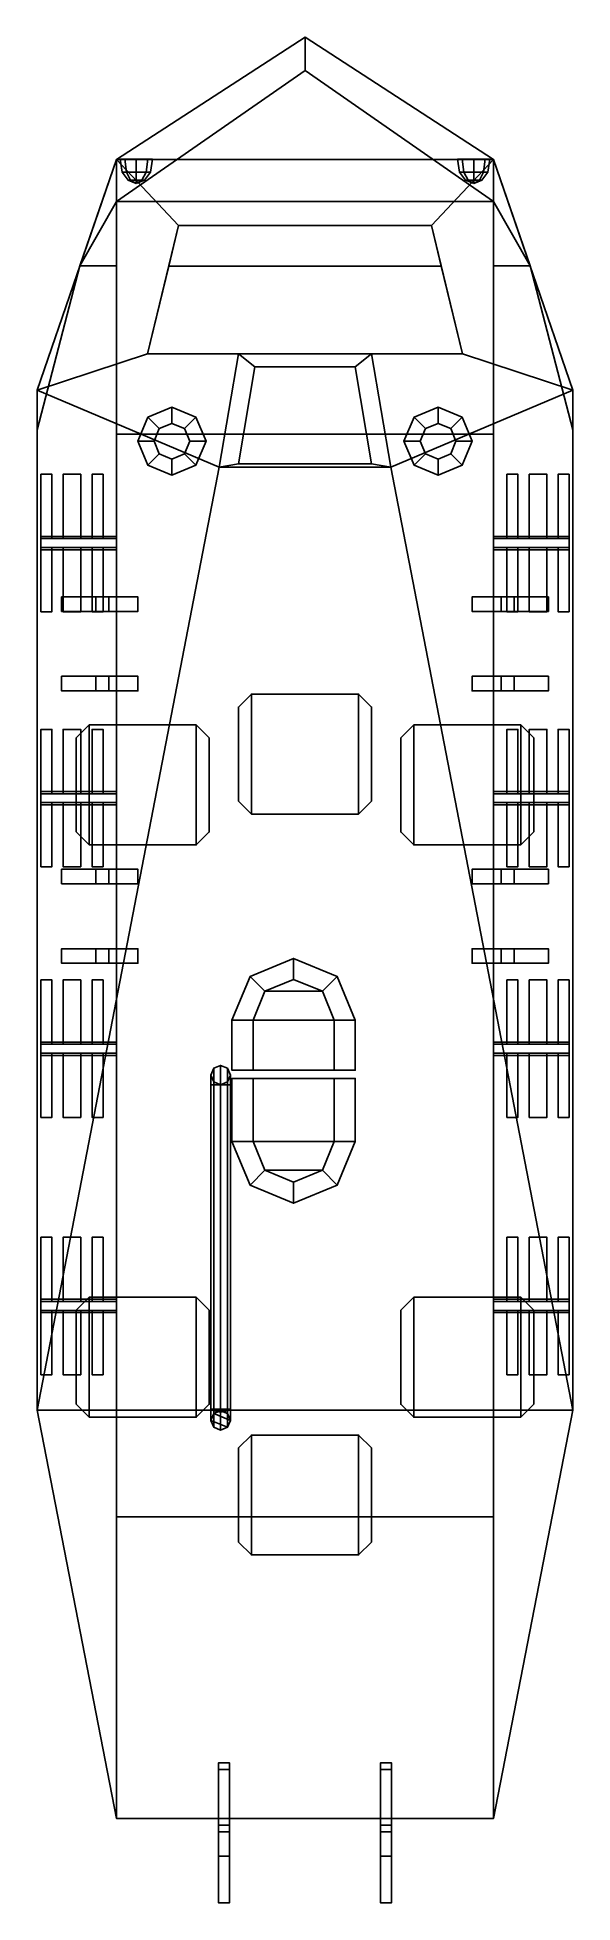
# Model space of a CAD drawing. Extents: x -1.6 to 1.6, y -6.1 to 5.4.
import ezdxf

# ---------------------------------------------------------------- set-up
doc = ezdxf.new("R2010")
doc.units = 0
doc.layers.get('0').update_dxf_attribs({"linetype": 'CONTINUOUS'})

msp = doc.modelspace()

# ---------------------------------------------------------------- linework, layer by layer
for points in [[(1.163, 4.679, 2.16), (0, 5.432, 2.052), (0, 5.432, 2.052), (-1.163, 4.679, 2.16)], [(0, 5.432, 2.052), (0, 5.432, 1.929), (-1.163, 4.679, 1.93), (-1.163, 4.679, 2.16)], [(0, 5.432, 1.929), (0, 5.227, 1.423), (-1.163, 4.419, 1.067), (-1.163, 4.679, 1.93)], [(1.163, 4.679, 1.93), (0, 5.432, 1.929), (0, 5.432, 2.052), (1.163, 4.679, 2.16)], [(1.163, 4.419, 1.067), (0, 5.227, 1.423), (0, 5.432, 1.929), (1.163, 4.679, 1.93)], [(1.163, 4.419, 1.067), (-1.163, 4.419, 1.067), (0, 5.227, 1.423)], [(-1.163, 4.679, 1.93), (-1.65, 3.256, 1.93), (-1.65, 3.256, 2.16), (-1.163, 4.679, 2.16)], [(-1.388, 4.023, 1.37), (-1.65, 3.01, 1.327), (-1.65, 3.256, 1.93), (-1.163, 4.679, 1.93)], [(-1.163, 4.679, 2.16), (-1.65, 3.256, 2.16), (-0.97, 3.48, 2.16), (-0.78, 4.27, 2.16)], [(-1.163, 4.419, 1.067), (-1.388, 4.023, 1.37), (-1.163, 4.679, 1.93)], [(-1.163, 4.679, 2.16), (-0.78, 4.27, 2.16), (0.78, 4.27, 2.16), (1.163, 4.679, 2.16)], [(-0.969, 4.68, 2.331), (-0.94, 4.68, 2.26), (-1.111, 4.68, 2.189), (-1.14, 4.68, 2.26)], [(-1.04, 4.68, 2.36), (-0.969, 4.68, 2.331), (-1.14, 4.68, 2.26), (-1.111, 4.68, 2.331)], [(-1.101, 4.6, 2.321), (-1.111, 4.68, 2.331), (-1.14, 4.68, 2.26), (-1.127, 4.6, 2.26)], [(-1.127, 4.6, 2.26), (-1.14, 4.68, 2.26), (-1.111, 4.68, 2.189), (-1.101, 4.6, 2.199)], [(-0.94, 4.68, 2.26), (-0.969, 4.68, 2.189), (-1.04, 4.68, 2.16), (-1.111, 4.68, 2.189)], [(-1.101, 4.6, 2.199), (-1.111, 4.68, 2.189), (-1.04, 4.68, 2.16), (-1.04, 4.6, 2.173)], [(-1.04, 4.6, 2.347), (-1.04, 4.68, 2.36), (-1.111, 4.68, 2.331), (-1.101, 4.6, 2.321)], [(-1.04, 4.6, 2.173), (-1.04, 4.68, 2.16), (-0.969, 4.68, 2.189), (-0.979, 4.6, 2.199)], [(-0.979, 4.6, 2.321), (-0.969, 4.68, 2.331), (-1.04, 4.68, 2.36), (-1.04, 4.6, 2.347)], [(-0.953, 4.6, 2.26), (-0.94, 4.68, 2.26), (-0.969, 4.68, 2.331), (-0.979, 4.6, 2.321)], [(-0.979, 4.6, 2.199), (-0.969, 4.68, 2.189), (-0.94, 4.68, 2.26), (-0.953, 4.6, 2.26)], [(0.97, 3.48, 2.16), (1.65, 3.256, 2.16), (1.163, 4.679, 2.16), (0.78, 4.27, 2.16)], [(0.953, 4.6, 2.26), (0.94, 4.68, 2.26), (0.969, 4.68, 2.189), (0.979, 4.6, 2.199)], [(0.979, 4.6, 2.321), (0.969, 4.68, 2.331), (0.94, 4.68, 2.26), (0.953, 4.6, 2.26)], [(1.04, 4.68, 2.36), (1.111, 4.68, 2.331), (0.94, 4.68, 2.26), (0.969, 4.68, 2.331)], [(1.111, 4.68, 2.331), (1.14, 4.68, 2.26), (0.969, 4.68, 2.189), (0.94, 4.68, 2.26)], [(0.979, 4.6, 2.199), (0.969, 4.68, 2.189), (1.04, 4.68, 2.16), (1.04, 4.6, 2.173)], [(1.04, 4.6, 2.347), (1.04, 4.68, 2.36), (0.969, 4.68, 2.331), (0.979, 4.6, 2.321)], [(1.14, 4.68, 2.26), (1.111, 4.68, 2.189), (1.04, 4.68, 2.16), (0.969, 4.68, 2.189)], [(1.04, 4.6, 2.173), (1.04, 4.68, 2.16), (1.111, 4.68, 2.189), (1.101, 4.6, 2.199)], [(1.101, 4.6, 2.321), (1.111, 4.68, 2.331), (1.04, 4.68, 2.36), (1.04, 4.6, 2.347)], [(1.101, 4.6, 2.199), (1.111, 4.68, 2.189), (1.14, 4.68, 2.26), (1.127, 4.6, 2.26)], [(1.127, 4.6, 2.26), (1.14, 4.68, 2.26), (1.111, 4.68, 2.331), (1.101, 4.6, 2.321)], [(1.65, 3.256, 2.16), (1.65, 3.256, 1.93), (1.163, 4.679, 1.93), (1.163, 4.679, 2.16)], [(1.65, 3.256, 1.93), (1.65, 3.01, 1.327), (1.388, 4.023, 1.37), (1.163, 4.679, 1.93)], [(1.163, 4.679, 1.93), (1.388, 4.023, 1.37), (1.163, 4.419, 1.067)], [(-1.075, 4.55, 2.295), (-1.101, 4.6, 2.321), (-1.127, 4.6, 2.26), (-1.09, 4.55, 2.26)], [(-1.09, 4.55, 2.26), (-1.127, 4.6, 2.26), (-1.101, 4.6, 2.199), (-1.075, 4.55, 2.225)], [(-1.075, 4.55, 2.225), (-1.101, 4.6, 2.199), (-1.04, 4.6, 2.173), (-1.04, 4.55, 2.21)], [(-1.04, 4.55, 2.31), (-1.04, 4.6, 2.347), (-1.101, 4.6, 2.321), (-1.075, 4.55, 2.295)], [(-1.04, 4.53, 2.26), (-1.075, 4.55, 2.295), (-1.09, 4.55, 2.26), (-1.04, 4.53, 2.26)], [(-1.04, 4.53, 2.26), (-1.09, 4.55, 2.26), (-1.075, 4.55, 2.225), (-1.04, 4.53, 2.26)], [(-1.04, 4.53, 2.26), (-1.04, 4.55, 2.31), (-1.075, 4.55, 2.295), (-1.04, 4.53, 2.26)], [(-1.04, 4.53, 2.26), (-1.075, 4.55, 2.225), (-1.04, 4.55, 2.21), (-1.04, 4.53, 2.26)], [(-1.04, 4.55, 2.21), (-1.04, 4.6, 2.173), (-0.979, 4.6, 2.199), (-1.005, 4.55, 2.225)], [(-1.005, 4.55, 2.295), (-0.979, 4.6, 2.321), (-1.04, 4.6, 2.347), (-1.04, 4.55, 2.31)], [(-1.04, 4.53, 2.26), (-1.005, 4.55, 2.295), (-1.04, 4.55, 2.31), (-1.04, 4.53, 2.26)], [(-1.04, 4.53, 2.26), (-0.99, 4.55, 2.26), (-1.005, 4.55, 2.295), (-1.04, 4.53, 2.26)], [(-1.04, 4.53, 2.26), (-1.005, 4.55, 2.225), (-0.99, 4.55, 2.26), (-1.04, 4.53, 2.26)], [(-1.04, 4.53, 2.26), (-1.04, 4.55, 2.21), (-1.005, 4.55, 2.225), (-1.04, 4.53, 2.26)], [(-0.99, 4.55, 2.26), (-0.953, 4.6, 2.26), (-0.979, 4.6, 2.321), (-1.005, 4.55, 2.295)], [(-1.005, 4.55, 2.225), (-0.979, 4.6, 2.199), (-0.953, 4.6, 2.26), (-0.99, 4.55, 2.26)], [(0.99, 4.55, 2.26), (0.953, 4.6, 2.26), (0.979, 4.6, 2.199), (1.005, 4.55, 2.225)], [(1.005, 4.55, 2.295), (0.979, 4.6, 2.321), (0.953, 4.6, 2.26), (0.99, 4.55, 2.26)], [(1.005, 4.55, 2.225), (0.979, 4.6, 2.199), (1.04, 4.6, 2.173), (1.04, 4.55, 2.21)], [(1.04, 4.55, 2.31), (1.04, 4.6, 2.347), (0.979, 4.6, 2.321), (1.005, 4.55, 2.295)], [(1.04, 4.53, 2.26), (0.99, 4.55, 2.26), (1.005, 4.55, 2.225), (1.04, 4.53, 2.26)], [(1.04, 4.53, 2.26), (1.005, 4.55, 2.295), (0.99, 4.55, 2.26), (1.04, 4.53, 2.26)], [(1.04, 4.53, 2.26), (1.005, 4.55, 2.225), (1.04, 4.55, 2.21), (1.04, 4.53, 2.26)], [(1.04, 4.53, 2.26), (1.04, 4.55, 2.31), (1.005, 4.55, 2.295), (1.04, 4.53, 2.26)], [(1.04, 4.55, 2.21), (1.04, 4.6, 2.173), (1.101, 4.6, 2.199), (1.075, 4.55, 2.225)], [(1.075, 4.55, 2.295), (1.101, 4.6, 2.321), (1.04, 4.6, 2.347), (1.04, 4.55, 2.31)], [(1.04, 4.53, 2.26), (1.04, 4.55, 2.21), (1.075, 4.55, 2.225), (1.04, 4.53, 2.26)], [(1.04, 4.53, 2.26), (1.075, 4.55, 2.225), (1.09, 4.55, 2.26), (1.04, 4.53, 2.26)], [(1.04, 4.53, 2.26), (1.09, 4.55, 2.26), (1.075, 4.55, 2.295), (1.04, 4.53, 2.26)], [(1.04, 4.53, 2.26), (1.075, 4.55, 2.295), (1.04, 4.55, 2.31), (1.04, 4.53, 2.26)], [(1.075, 4.55, 2.225), (1.101, 4.6, 2.199), (1.127, 4.6, 2.26), (1.09, 4.55, 2.26)], [(1.09, 4.55, 2.26), (1.127, 4.6, 2.26), (1.101, 4.6, 2.321), (1.075, 4.55, 2.295)], [(-1.163, 4.419, 1.067), (-1.163, 4.023, 1.37), (-1.388, 4.023, 1.37)], [(-1.163, 4.419, 1.067), (-1.163, 2.983, 0.424), (-1.163, 0.903, 1.286), (-1.163, 3.01, 1.327)], [(1.163, 4.419, 1.067), (1.163, 2.983, 0.424), (-1.163, 2.983, 0.424), (-1.163, 4.419, 1.067)], [(-1.163, 4.419, 1.067), (-1.163, 4.419, 1.067), (-1.163, 3.01, 1.327), (-1.163, 4.023, 1.37)], [(1.163, 0.903, 1.286), (1.163, 2.983, 0.424), (1.163, 4.419, 1.067), (1.163, 3.01, 1.327)], [(1.163, 3.01, 1.327), (1.163, 4.419, 1.067), (1.163, 4.419, 1.067), (1.163, 4.023, 1.37)], [(1.163, 4.419, 1.067), (1.388, 4.023, 1.37), (1.163, 4.023, 1.37)], [(-0.78, 4.27, 2.16), (-0.97, 3.48, 2.16), (-0.97, 3.48, 2.76), (-0.84, 4.02, 2.76)], [(0.84, 4.02, 2.76), (0.78, 4.27, 2.16), (-0.78, 4.27, 2.16), (-0.84, 4.02, 2.76)], [(0.97, 3.48, 2.76), (0.97, 3.48, 2.16), (0.78, 4.27, 2.16), (0.84, 4.02, 2.76)], [(-0.84, 4.02, 2.76), (-0.97, 3.48, 2.76), (0.97, 3.48, 2.76), (0.84, 4.02, 2.76)], [(-0.97, 3.48, 2.16), (-1.65, 3.256, 2.16), (-0.53, 2.78, 2.162), (-0.41, 3.48, 2.16)], [(-0.97, 3.48, 2.76), (-0.97, 3.48, 2.16), (-0.41, 3.48, 2.16), (-0.41, 3.48, 2.76)], [(-0.41, 3.48, 2.16), (-0.53, 2.78, 2.162), (-0.53, 2.78, 2.76), (-0.41, 3.48, 2.76)], [(-0.41, 3.48, 2.76), (-0.53, 2.78, 2.76), (-0.41, 2.8, 3.49), (-0.31, 3.4, 3.49)], [(0.31, 3.4, 3.49), (0.41, 3.48, 2.76), (-0.41, 3.48, 2.76), (-0.31, 3.4, 3.49)], [(0.41, 2.8, 3.49), (0.53, 2.78, 2.76), (0.41, 3.48, 2.76), (0.31, 3.4, 3.49)], [(0.53, 2.78, 2.76), (0.53, 2.78, 2.162), (0.41, 3.48, 2.16), (0.41, 3.48, 2.76)], [(0.41, 3.48, 2.76), (0.41, 3.48, 2.16), (0.97, 3.48, 2.16), (0.97, 3.48, 2.76)], [(0.41, 3.48, 2.16), (0.53, 2.78, 2.162), (1.65, 3.256, 2.16), (0.97, 3.48, 2.16)], [(-0.31, 3.4, 3.49), (-0.41, 2.8, 3.49), (0.41, 2.8, 3.49), (0.31, 3.4, 3.49)], [(-1.65, 0.903, 1.286), (-1.65, -3.037, 1.272), (-1.65, -3.037, 2.19), (-1.65, 3.256, 2.16)], [(-1.65, 3.01, 1.327), (-1.65, 0.903, 1.286), (-1.65, 3.256, 2.16), (-1.65, 3.256, 1.93)], [(-1.65, 3.256, 2.16), (-1.65, -3.037, 2.19), (-1.65, -3.037, 2.19), (-0.53, 2.78, 2.162)], [(0.53, 2.78, 2.162), (1.65, -3.037, 2.19), (1.65, -3.037, 2.19), (1.65, 3.256, 2.16)], [(1.65, -3.037, 2.19), (1.65, -3.037, 1.272), (1.65, 0.903, 1.286), (1.65, 3.256, 2.16)], [(1.65, 3.256, 2.16), (1.65, 0.903, 1.286), (1.65, 3.01, 1.327), (1.65, 3.256, 1.93)], [(-0.82, 3.15, 2.16), (-0.968, 3.088, 2.16), (-0.898, 3.018, 2.76), (-0.82, 3.05, 2.76)], [(-0.672, 3.088, 2.16), (-0.82, 3.15, 2.16), (-0.82, 3.05, 2.76), (-0.742, 3.018, 2.76)], [(0.82, 3.15, 2.16), (0.672, 3.088, 2.16), (0.742, 3.018, 2.76), (0.82, 3.05, 2.76)], [(0.968, 3.088, 2.16), (0.82, 3.15, 2.16), (0.82, 3.05, 2.76), (0.898, 3.018, 2.76)], [(-0.968, 3.088, 2.16), (-1.03, 2.94, 2.16), (-0.93, 2.94, 2.76), (-0.898, 3.018, 2.76)], [(-0.61, 2.94, 2.16), (-0.672, 3.088, 2.16), (-0.742, 3.018, 2.76), (-0.71, 2.94, 2.76)], [(0.672, 3.088, 2.16), (0.61, 2.94, 2.16), (0.71, 2.94, 2.76), (0.742, 3.018, 2.76)], [(1.03, 2.94, 2.16), (0.968, 3.088, 2.16), (0.898, 3.018, 2.76), (0.93, 2.94, 2.76)], [(-1.163, 2.983, 0.424), (-1.163, -3.694, 0.424), (-1.163, -3.037, 1.272), (-1.163, 0.903, 1.286)], [(1.163, 2.983, 0.424), (1.163, -3.694, 0.424), (-1.163, -3.694, 0.424), (-1.163, 2.983, 0.424)], [(-1.03, 2.94, 2.16), (-0.968, 2.792, 2.16), (-0.898, 2.862, 2.76), (-0.93, 2.94, 2.76)], [(-0.672, 2.792, 2.16), (-0.61, 2.94, 2.16), (-0.71, 2.94, 2.76), (-0.742, 2.862, 2.76)], [(0.61, 2.94, 2.16), (0.672, 2.792, 2.16), (0.742, 2.862, 2.76), (0.71, 2.94, 2.76)], [(0.968, 2.792, 2.16), (1.03, 2.94, 2.16), (0.93, 2.94, 2.76), (0.898, 2.862, 2.76)], [(1.163, -3.037, 1.272), (1.163, -3.694, 0.424), (1.163, 2.983, 0.424), (1.163, 0.903, 1.286)], [(-0.53, 2.78, 2.162), (-1.65, -3.037, 2.19), (1.65, -3.037, 2.19), (0.53, 2.78, 2.162)], [(-0.968, 2.792, 2.16), (-0.82, 2.73, 2.16), (-0.82, 2.83, 2.76), (-0.898, 2.862, 2.76)], [(-0.82, 2.73, 2.16), (-0.672, 2.792, 2.16), (-0.742, 2.862, 2.76), (-0.82, 2.83, 2.76)], [(-0.41, 2.8, 3.49), (-0.53, 2.78, 2.76), (0.53, 2.78, 2.76), (0.41, 2.8, 3.49)], [(-0.53, 2.78, 2.76), (-0.53, 2.78, 2.162), (0.53, 2.78, 2.162), (0.53, 2.78, 2.76)], [(0.672, 2.792, 2.16), (0.82, 2.73, 2.16), (0.82, 2.83, 2.76), (0.742, 2.862, 2.76)], [(0.82, 2.73, 2.16), (0.968, 2.792, 2.16), (0.898, 2.862, 2.76), (0.82, 2.83, 2.76)], [(-1.628, 2.736, 0.287), (-1.628, 2.34, 0.328), (-1.628, 2.353, 0.479), (-1.628, 2.736, 0.356)], [(-1.56, 2.736, 0.356), (-1.56, 2.736, 0.287), (-1.628, 2.736, 0.287), (-1.628, 2.736, 0.356)], [(-1.56, 2.736, 0.287), (-1.56, 2.34, 0.328), (-1.628, 2.34, 0.328), (-1.628, 2.736, 0.287)], [(-1.628, 2.736, 0.356), (-1.628, 2.353, 0.479), (-1.56, 2.353, 0.479), (-1.56, 2.736, 0.356)], [(-1.56, 2.353, 0.479), (-1.56, 2.34, 0.328), (-1.56, 2.736, 0.287), (-1.56, 2.736, 0.356)], [(-1.382, 2.736, 0.356), (-1.382, 2.736, 0.287), (-1.491, 2.736, 0.287), (-1.491, 2.736, 0.356)], [(-1.491, 2.736, 0.287), (-1.491, 2.34, 0.328), (-1.491, 2.353, 0.479), (-1.491, 2.736, 0.356)], [(-1.382, 2.736, 0.287), (-1.382, 2.34, 0.328), (-1.491, 2.34, 0.328), (-1.491, 2.736, 0.287)], [(-1.491, 2.736, 0.356), (-1.491, 2.353, 0.479), (-1.382, 2.353, 0.479), (-1.382, 2.736, 0.356)], [(-1.382, 2.353, 0.479), (-1.382, 2.34, 0.328), (-1.382, 2.736, 0.287), (-1.382, 2.736, 0.356)], [(-1.245, 2.736, 0.287), (-1.245, 2.34, 0.328), (-1.313, 2.34, 0.328), (-1.313, 2.736, 0.287)], [(-1.313, 2.736, 0.356), (-1.313, 2.353, 0.479), (-1.245, 2.353, 0.479), (-1.245, 2.736, 0.356)], [(-1.245, 2.736, 0.356), (-1.245, 2.736, 0.287), (-1.313, 2.736, 0.287), (-1.313, 2.736, 0.356)], [(-1.313, 2.736, 0.287), (-1.313, 2.34, 0.328), (-1.313, 2.353, 0.479), (-1.313, 2.736, 0.356)], [(-1.245, 2.353, 0.479), (-1.245, 2.34, 0.328), (-1.245, 2.736, 0.287), (-1.245, 2.736, 0.356)], [(1.245, 2.736, 0.356), (1.245, 2.353, 0.479), (1.313, 2.353, 0.479), (1.313, 2.736, 0.356)], [(1.245, 2.736, 0.287), (1.245, 2.34, 0.328), (1.245, 2.353, 0.479), (1.245, 2.736, 0.356)], [(1.313, 2.736, 0.287), (1.313, 2.34, 0.328), (1.245, 2.34, 0.328), (1.245, 2.736, 0.287)], [(1.313, 2.736, 0.356), (1.313, 2.736, 0.287), (1.245, 2.736, 0.287), (1.245, 2.736, 0.356)], [(1.313, 2.353, 0.479), (1.313, 2.34, 0.328), (1.313, 2.736, 0.287), (1.313, 2.736, 0.356)], [(1.382, 2.736, 0.356), (1.382, 2.353, 0.479), (1.491, 2.353, 0.479), (1.491, 2.736, 0.356)], [(1.382, 2.736, 0.287), (1.382, 2.34, 0.328), (1.382, 2.353, 0.479), (1.382, 2.736, 0.356)], [(1.491, 2.736, 0.287), (1.491, 2.34, 0.328), (1.382, 2.34, 0.328), (1.382, 2.736, 0.287)], [(1.491, 2.736, 0.356), (1.491, 2.736, 0.287), (1.382, 2.736, 0.287), (1.382, 2.736, 0.356)], [(1.491, 2.353, 0.479), (1.491, 2.34, 0.328), (1.491, 2.736, 0.287), (1.491, 2.736, 0.356)], [(1.56, 2.736, 0.356), (1.56, 2.353, 0.479), (1.628, 2.353, 0.479), (1.628, 2.736, 0.356)], [(1.56, 2.736, 0.287), (1.56, 2.34, 0.328), (1.56, 2.353, 0.479), (1.56, 2.736, 0.356)], [(1.628, 2.736, 0.287), (1.628, 2.34, 0.328), (1.56, 2.34, 0.328), (1.56, 2.736, 0.287)], [(1.628, 2.736, 0.356), (1.628, 2.736, 0.287), (1.56, 2.736, 0.287), (1.56, 2.736, 0.356)], [(1.628, 2.353, 0.479), (1.628, 2.34, 0.328), (1.628, 2.736, 0.287), (1.628, 2.736, 0.356)], [(-1.628, 2.34, 0.328), (-1.628, 2.285, 0.328), (-1.628, 2.271, 0.479), (-1.628, 2.353, 0.479)], [(-1.628, 2.353, 0.479), (-1.628, 2.271, 0.479), (-1.163, 2.271, 0.479), (-1.163, 2.353, 0.479)], [(-1.163, 2.34, 0.328), (-1.163, 2.285, 0.328), (-1.628, 2.285, 0.328), (-1.628, 2.34, 0.328)], [(-1.163, 2.353, 0.479), (-1.163, 2.34, 0.328), (-1.56, 2.34, 0.328), (-1.56, 2.353, 0.479)], [(1.56, 2.353, 0.479), (1.56, 2.34, 0.328), (1.163, 2.34, 0.328), (1.163, 2.353, 0.479)], [(1.628, 2.271, 0.479), (1.628, 2.353, 0.479), (1.163, 2.353, 0.479), (1.163, 2.271, 0.479)], [(1.163, 2.285, 0.328), (1.163, 2.34, 0.328), (1.628, 2.34, 0.328), (1.628, 2.285, 0.328)], [(1.628, 2.285, 0.328), (1.628, 2.34, 0.328), (1.628, 2.353, 0.479), (1.628, 2.271, 0.479)], [(-1.628, 1.888, 0.287), (-1.628, 2.285, 0.328), (-1.56, 2.285, 0.328), (-1.56, 1.888, 0.287)], [(-1.628, 2.271, 0.479), (-1.628, 2.285, 0.328), (-1.628, 1.888, 0.287), (-1.628, 1.888, 0.356)], [(-1.56, 1.888, 0.356), (-1.56, 2.271, 0.479), (-1.628, 2.271, 0.479), (-1.628, 1.888, 0.356)], [(-1.56, 2.271, 0.479), (-1.56, 2.285, 0.328), (-1.163, 2.285, 0.328), (-1.163, 2.271, 0.479)], [(-1.56, 1.888, 0.287), (-1.56, 2.285, 0.328), (-1.56, 2.271, 0.479), (-1.56, 1.888, 0.356)], [(-1.491, 2.271, 0.479), (-1.491, 2.285, 0.328), (-1.491, 1.888, 0.287), (-1.491, 1.888, 0.356)], [(-1.491, 1.888, 0.287), (-1.491, 2.285, 0.328), (-1.382, 2.285, 0.328), (-1.382, 1.888, 0.287)], [(-1.382, 1.888, 0.356), (-1.382, 2.271, 0.479), (-1.491, 2.271, 0.479), (-1.491, 1.888, 0.356)], [(-1.382, 1.888, 0.287), (-1.382, 2.285, 0.328), (-1.382, 2.271, 0.479), (-1.382, 1.888, 0.356)], [(-1.313, 1.888, 0.287), (-1.313, 2.285, 0.328), (-1.245, 2.285, 0.328), (-1.245, 1.888, 0.287)], [(-1.313, 2.271, 0.479), (-1.313, 2.285, 0.328), (-1.313, 1.888, 0.287), (-1.313, 1.888, 0.356)], [(-1.245, 1.888, 0.356), (-1.245, 2.271, 0.479), (-1.313, 2.271, 0.479), (-1.313, 1.888, 0.356)], [(-1.245, 1.888, 0.287), (-1.245, 2.285, 0.328), (-1.245, 2.271, 0.479), (-1.245, 1.888, 0.356)], [(1.163, 2.271, 0.479), (1.163, 2.285, 0.328), (1.56, 2.285, 0.328), (1.56, 2.271, 0.479)], [(1.245, 2.271, 0.479), (1.245, 2.285, 0.328), (1.245, 1.888, 0.287), (1.245, 1.888, 0.356)], [(1.245, 1.888, 0.287), (1.245, 2.285, 0.328), (1.313, 2.285, 0.328), (1.313, 1.888, 0.287)], [(1.313, 1.888, 0.356), (1.313, 2.271, 0.479), (1.245, 2.271, 0.479), (1.245, 1.888, 0.356)], [(1.313, 1.888, 0.287), (1.313, 2.285, 0.328), (1.313, 2.271, 0.479), (1.313, 1.888, 0.356)], [(1.382, 2.271, 0.479), (1.382, 2.285, 0.328), (1.382, 1.888, 0.287), (1.382, 1.888, 0.356)], [(1.382, 1.888, 0.287), (1.382, 2.285, 0.328), (1.491, 2.285, 0.328), (1.491, 1.888, 0.287)], [(1.491, 1.888, 0.356), (1.491, 2.271, 0.479), (1.382, 2.271, 0.479), (1.382, 1.888, 0.356)], [(1.491, 1.888, 0.287), (1.491, 2.285, 0.328), (1.491, 2.271, 0.479), (1.491, 1.888, 0.356)], [(1.56, 2.271, 0.479), (1.56, 2.285, 0.328), (1.56, 1.888, 0.287), (1.56, 1.888, 0.356)], [(1.56, 1.888, 0.287), (1.56, 2.285, 0.328), (1.628, 2.285, 0.328), (1.628, 1.888, 0.287)], [(1.628, 1.888, 0.356), (1.628, 2.271, 0.479), (1.56, 2.271, 0.479), (1.56, 1.888, 0.356)], [(1.628, 1.888, 0.287), (1.628, 2.285, 0.328), (1.628, 2.271, 0.479), (1.628, 1.888, 0.356)], [(-1.03, 1.98, 2.36), (-1.03, 1.98, 2.16), (-1.5, 1.98, 2.16), (-1.5, 1.98, 2.36)], [(-1.5, 1.98, 2.36), (-1.5, 1.98, 2.16), (-1.5, 1.89, 2.16), (-1.5, 1.89, 2.36)], [(-1.03, 1.98, 2.36), (-1.03, 1.98, 2.36), (-1.5, 1.98, 2.36), (-1.29, 1.98, 2.46)], [(-1.29, 1.98, 2.46), (-1.5, 1.98, 2.36), (-1.5, 1.89, 2.36), (-1.29, 1.89, 2.46)], [(-1.03, 1.98, 2.65), (-1.03, 1.98, 2.36), (-1.29, 1.98, 2.46), (-1.21, 1.98, 2.65)], [(-1.21, 1.98, 2.65), (-1.29, 1.98, 2.46), (-1.29, 1.89, 2.46), (-1.21, 1.89, 2.65)], [(-1.21, 1.89, 2.65), (-1.03, 1.89, 2.65), (-1.03, 1.98, 2.65), (-1.21, 1.98, 2.65)], [(-1.03, 1.89, 2.65), (-1.03, 1.89, 2.16), (-1.03, 1.98, 2.16), (-1.03, 1.98, 2.65)], [(1.03, 1.98, 2.65), (1.03, 1.98, 2.16), (1.03, 1.89, 2.16), (1.03, 1.89, 2.65)], [(1.5, 1.98, 2.16), (1.03, 1.98, 2.16), (1.03, 1.98, 2.36), (1.5, 1.98, 2.36)], [(1.29, 1.98, 2.46), (1.03, 1.98, 2.36), (1.03, 1.98, 2.65), (1.21, 1.98, 2.65)], [(1.5, 1.98, 2.36), (1.03, 1.98, 2.36), (1.03, 1.98, 2.36), (1.29, 1.98, 2.46)], [(1.21, 1.98, 2.65), (1.03, 1.98, 2.65), (1.03, 1.89, 2.65), (1.21, 1.89, 2.65)], [(1.21, 1.89, 2.65), (1.29, 1.89, 2.46), (1.29, 1.98, 2.46), (1.21, 1.98, 2.65)], [(1.29, 1.89, 2.46), (1.5, 1.89, 2.36), (1.5, 1.98, 2.36), (1.29, 1.98, 2.46)], [(1.5, 1.89, 2.36), (1.5, 1.89, 2.16), (1.5, 1.98, 2.16), (1.5, 1.98, 2.36)], [(-1.628, 1.888, 0.356), (-1.628, 1.888, 0.287), (-1.56, 1.888, 0.287), (-1.56, 1.888, 0.356)], [(-1.5, 1.89, 2.16), (-1.03, 1.89, 2.16), (-1.03, 1.89, 2.36), (-1.5, 1.89, 2.36)], [(-1.5, 1.89, 2.36), (-1.03, 1.89, 2.36), (-1.03, 1.89, 2.36), (-1.29, 1.89, 2.46)], [(-1.491, 1.888, 0.356), (-1.491, 1.888, 0.287), (-1.382, 1.888, 0.287), (-1.382, 1.888, 0.356)], [(-1.313, 1.888, 0.356), (-1.313, 1.888, 0.287), (-1.245, 1.888, 0.287), (-1.245, 1.888, 0.356)], [(-1.29, 1.89, 2.46), (-1.03, 1.89, 2.36), (-1.03, 1.89, 2.65), (-1.21, 1.89, 2.65)], [(1.03, 1.89, 2.36), (1.03, 1.89, 2.16), (1.5, 1.89, 2.16), (1.5, 1.89, 2.36)], [(1.03, 1.89, 2.65), (1.03, 1.89, 2.36), (1.29, 1.89, 2.46), (1.21, 1.89, 2.65)], [(1.03, 1.89, 2.36), (1.03, 1.89, 2.36), (1.5, 1.89, 2.36), (1.29, 1.89, 2.46)], [(1.245, 1.888, 0.356), (1.245, 1.888, 0.287), (1.313, 1.888, 0.287), (1.313, 1.888, 0.356)], [(1.382, 1.888, 0.356), (1.382, 1.888, 0.287), (1.491, 1.888, 0.287), (1.491, 1.888, 0.356)], [(1.56, 1.888, 0.356), (1.56, 1.888, 0.287), (1.628, 1.888, 0.287), (1.628, 1.888, 0.356)], [(-1.03, 1.49, 2.36), (-1.03, 1.49, 2.16), (-1.5, 1.49, 2.16), (-1.5, 1.49, 2.36)], [(-1.5, 1.49, 2.36), (-1.5, 1.49, 2.16), (-1.5, 1.4, 2.16), (-1.5, 1.4, 2.36)], [(-1.29, 1.49, 2.46), (-1.5, 1.49, 2.36), (-1.5, 1.4, 2.36), (-1.29, 1.4, 2.46)], [(-1.03, 1.49, 2.36), (-1.03, 1.49, 2.36), (-1.5, 1.49, 2.36), (-1.29, 1.49, 2.46)], [(-1.5, 1.4, 2.16), (-1.03, 1.4, 2.16), (-1.03, 1.4, 2.36), (-1.5, 1.4, 2.36)], [(-1.5, 1.4, 2.36), (-1.03, 1.4, 2.36), (-1.03, 1.4, 2.36), (-1.29, 1.4, 2.46)], [(-1.21, 1.49, 2.65), (-1.29, 1.49, 2.46), (-1.29, 1.4, 2.46), (-1.21, 1.4, 2.65)], [(-1.03, 1.49, 2.65), (-1.03, 1.49, 2.36), (-1.29, 1.49, 2.46), (-1.21, 1.49, 2.65)], [(-1.29, 1.4, 2.46), (-1.03, 1.4, 2.36), (-1.03, 1.4, 2.65), (-1.21, 1.4, 2.65)], [(-1.21, 1.4, 2.65), (-1.03, 1.4, 2.65), (-1.03, 1.49, 2.65), (-1.21, 1.49, 2.65)], [(-1.03, 1.4, 2.65), (-1.03, 1.4, 2.16), (-1.03, 1.49, 2.16), (-1.03, 1.49, 2.65)], [(1.03, 1.49, 2.65), (1.03, 1.49, 2.16), (1.03, 1.4, 2.16), (1.03, 1.4, 2.65)], [(1.29, 1.49, 2.46), (1.03, 1.49, 2.36), (1.03, 1.49, 2.65), (1.21, 1.49, 2.65)], [(1.5, 1.49, 2.16), (1.03, 1.49, 2.16), (1.03, 1.49, 2.36), (1.5, 1.49, 2.36)], [(1.5, 1.49, 2.36), (1.03, 1.49, 2.36), (1.03, 1.49, 2.36), (1.29, 1.49, 2.46)], [(1.21, 1.49, 2.65), (1.03, 1.49, 2.65), (1.03, 1.4, 2.65), (1.21, 1.4, 2.65)], [(1.03, 1.4, 2.65), (1.03, 1.4, 2.36), (1.29, 1.4, 2.46), (1.21, 1.4, 2.65)], [(1.03, 1.4, 2.36), (1.03, 1.4, 2.16), (1.5, 1.4, 2.16), (1.5, 1.4, 2.36)], [(1.03, 1.4, 2.36), (1.03, 1.4, 2.36), (1.5, 1.4, 2.36), (1.29, 1.4, 2.46)], [(1.21, 1.4, 2.65), (1.29, 1.4, 2.46), (1.29, 1.49, 2.46), (1.21, 1.49, 2.65)], [(1.29, 1.4, 2.46), (1.5, 1.4, 2.36), (1.5, 1.49, 2.36), (1.29, 1.49, 2.46)], [(1.5, 1.4, 2.36), (1.5, 1.4, 2.16), (1.5, 1.49, 2.16), (1.5, 1.49, 2.36)], [(-0.33, 1.38, 2.19), (-0.33, 1.38, 2.16), (-0.41, 1.3, 2.16), (-0.41, 1.3, 2.19)], [(-0.41, 1.3, 2.19), (-0.41, 0.72, 2.19), (-0.33, 0.64, 2.19), (-0.33, 1.38, 2.19)], [(-0.41, 1.3, 2.16), (-0.41, 0.72, 2.17), (-0.41, 0.72, 2.19), (-0.41, 1.3, 2.19)], [(0.33, 1.38, 2.19), (0.33, 1.38, 2.16), (-0.33, 1.38, 2.16), (-0.33, 1.38, 2.19)], [(-0.33, 1.38, 2.19), (-0.33, 0.64, 2.19), (0.33, 0.64, 2.19), (0.33, 1.38, 2.19)], [(0.41, 0.72, 2.19), (0.41, 1.3, 2.19), (0.33, 1.38, 2.19), (0.33, 0.64, 2.19)], [(0.41, 1.3, 2.19), (0.41, 1.3, 2.16), (0.33, 1.38, 2.16), (0.33, 1.38, 2.19)], [(0.41, 0.72, 2.16), (0.41, 1.3, 2.16), (0.41, 1.3, 2.19), (0.41, 0.72, 2.19)], [(-1.628, 1.163, 0.287), (-1.628, 0.766, 0.328), (-1.628, 0.78, 0.479), (-1.628, 1.163, 0.356)], [(-1.56, 1.163, 0.356), (-1.56, 1.163, 0.287), (-1.628, 1.163, 0.287), (-1.628, 1.163, 0.356)], [(-1.56, 1.163, 0.287), (-1.56, 0.766, 0.328), (-1.628, 0.766, 0.328), (-1.628, 1.163, 0.287)], [(-1.628, 1.163, 0.356), (-1.628, 0.78, 0.479), (-1.56, 0.78, 0.479), (-1.56, 1.163, 0.356)], [(-1.56, 0.78, 0.479), (-1.56, 0.766, 0.328), (-1.56, 1.163, 0.287), (-1.56, 1.163, 0.356)], [(-1.491, 1.163, 0.287), (-1.491, 0.766, 0.328), (-1.491, 0.78, 0.479), (-1.491, 1.163, 0.356)], [(-1.382, 1.163, 0.356), (-1.382, 1.163, 0.287), (-1.491, 1.163, 0.287), (-1.491, 1.163, 0.356)], [(-1.382, 1.163, 0.287), (-1.382, 0.766, 0.328), (-1.491, 0.766, 0.328), (-1.491, 1.163, 0.287)], [(-1.491, 1.163, 0.356), (-1.491, 0.78, 0.479), (-1.382, 0.78, 0.479), (-1.382, 1.163, 0.356)], [(-1.41, 1.11, 2.19), (-1.41, 0.53, 2.19), (-1.33, 0.45, 2.19), (-1.33, 1.19, 2.19)], [(-1.33, 1.19, 2.19), (-1.33, 1.19, 2.16), (-1.41, 1.11, 2.16), (-1.41, 1.11, 2.19)], [(-1.382, 0.78, 0.479), (-1.382, 0.766, 0.328), (-1.382, 1.163, 0.287), (-1.382, 1.163, 0.356)], [(-1.33, 1.19, 2.19), (-1.33, 0.45, 2.19), (-0.67, 0.45, 2.19), (-0.67, 1.19, 2.19)], [(-0.67, 1.19, 2.19), (-0.67, 1.19, 2.16), (-1.33, 1.19, 2.16), (-1.33, 1.19, 2.19)], [(-1.313, 1.163, 0.287), (-1.313, 0.766, 0.328), (-1.313, 0.78, 0.479), (-1.313, 1.163, 0.356)], [(-1.245, 1.163, 0.356), (-1.245, 1.163, 0.287), (-1.313, 1.163, 0.287), (-1.313, 1.163, 0.356)], [(-1.313, 1.163, 0.356), (-1.313, 0.78, 0.479), (-1.245, 0.78, 0.479), (-1.245, 1.163, 0.356)], [(-1.245, 1.163, 0.287), (-1.245, 0.766, 0.328), (-1.313, 0.766, 0.328), (-1.313, 1.163, 0.287)], [(-1.245, 0.78, 0.479), (-1.245, 0.766, 0.328), (-1.245, 1.163, 0.287), (-1.245, 1.163, 0.356)], [(-0.59, 1.11, 2.19), (-0.59, 1.11, 2.16), (-0.67, 1.19, 2.16), (-0.67, 1.19, 2.19)], [(-0.59, 0.53, 2.19), (-0.59, 1.11, 2.19), (-0.67, 1.19, 2.19), (-0.67, 0.45, 2.19)], [(0.59, 1.11, 2.19), (0.59, 0.53, 2.19), (0.67, 0.45, 2.19), (0.67, 1.19, 2.19)], [(0.67, 1.19, 2.19), (0.67, 1.19, 2.16), (0.59, 1.11, 2.16), (0.59, 1.11, 2.19)], [(1.33, 1.19, 2.19), (1.33, 1.19, 2.16), (0.67, 1.19, 2.16), (0.67, 1.19, 2.19)], [(0.67, 1.19, 2.19), (0.67, 0.45, 2.19), (1.33, 0.45, 2.19), (1.33, 1.19, 2.19)], [(1.313, 1.163, 0.356), (1.313, 1.163, 0.287), (1.245, 1.163, 0.287), (1.245, 1.163, 0.356)], [(1.313, 1.163, 0.287), (1.313, 0.766, 0.328), (1.245, 0.766, 0.328), (1.245, 1.163, 0.287)], [(1.245, 1.163, 0.287), (1.245, 0.766, 0.328), (1.245, 0.78, 0.479), (1.245, 1.163, 0.356)], [(1.245, 1.163, 0.356), (1.245, 0.78, 0.479), (1.313, 0.78, 0.479), (1.313, 1.163, 0.356)], [(1.313, 0.78, 0.479), (1.313, 0.766, 0.328), (1.313, 1.163, 0.287), (1.313, 1.163, 0.356)], [(1.41, 0.53, 2.19), (1.41, 1.11, 2.19), (1.33, 1.19, 2.19), (1.33, 0.45, 2.19)], [(1.41, 1.11, 2.19), (1.41, 1.11, 2.16), (1.33, 1.19, 2.16), (1.33, 1.19, 2.19)], [(1.491, 1.163, 0.356), (1.491, 1.163, 0.287), (1.382, 1.163, 0.287), (1.382, 1.163, 0.356)], [(1.491, 1.163, 0.287), (1.491, 0.766, 0.328), (1.382, 0.766, 0.328), (1.382, 1.163, 0.287)], [(1.382, 1.163, 0.287), (1.382, 0.766, 0.328), (1.382, 0.78, 0.479), (1.382, 1.163, 0.356)], [(1.382, 1.163, 0.356), (1.382, 0.78, 0.479), (1.491, 0.78, 0.479), (1.491, 1.163, 0.356)], [(1.491, 0.78, 0.479), (1.491, 0.766, 0.328), (1.491, 1.163, 0.287), (1.491, 1.163, 0.356)], [(1.628, 1.163, 0.356), (1.628, 1.163, 0.287), (1.56, 1.163, 0.287), (1.56, 1.163, 0.356)], [(1.628, 1.163, 0.287), (1.628, 0.766, 0.328), (1.56, 0.766, 0.328), (1.56, 1.163, 0.287)], [(1.56, 1.163, 0.287), (1.56, 0.766, 0.328), (1.56, 0.78, 0.479), (1.56, 1.163, 0.356)], [(1.56, 1.163, 0.356), (1.56, 0.78, 0.479), (1.628, 0.78, 0.479), (1.628, 1.163, 0.356)], [(1.628, 0.78, 0.479), (1.628, 0.766, 0.328), (1.628, 1.163, 0.287), (1.628, 1.163, 0.356)], [(-1.41, 1.11, 2.16), (-1.41, 0.53, 2.17), (-1.41, 0.53, 2.19), (-1.41, 1.11, 2.19)], [(-0.59, 0.53, 2.16), (-0.59, 1.11, 2.16), (-0.59, 1.11, 2.19), (-0.59, 0.53, 2.19)], [(0.59, 1.11, 2.16), (0.59, 0.53, 2.17), (0.59, 0.53, 2.19), (0.59, 1.11, 2.19)], [(1.41, 0.53, 2.16), (1.41, 1.11, 2.16), (1.41, 1.11, 2.19), (1.41, 0.53, 2.19)], [(-1.628, 0.78, 0.479), (-1.628, 0.698, 0.479), (-1.163, 0.698, 0.479), (-1.163, 0.78, 0.479)], [(-1.628, 0.766, 0.328), (-1.628, 0.711, 0.328), (-1.628, 0.698, 0.479), (-1.628, 0.78, 0.479)], [(-1.163, 0.766, 0.328), (-1.163, 0.711, 0.328), (-1.628, 0.711, 0.328), (-1.628, 0.766, 0.328)], [(-1.628, 0.698, 0.479), (-1.628, 0.711, 0.328), (-1.628, 0.315, 0.287), (-1.628, 0.315, 0.356)], [(-1.628, 0.315, 0.287), (-1.628, 0.711, 0.328), (-1.56, 0.711, 0.328), (-1.56, 0.315, 0.287)], [(-1.56, 0.315, 0.356), (-1.56, 0.698, 0.479), (-1.628, 0.698, 0.479), (-1.628, 0.315, 0.356)], [(-1.163, 0.78, 0.479), (-1.163, 0.766, 0.328), (-1.56, 0.766, 0.328), (-1.56, 0.78, 0.479)], [(-1.56, 0.315, 0.287), (-1.56, 0.711, 0.328), (-1.56, 0.698, 0.479), (-1.56, 0.315, 0.356)], [(-1.56, 0.698, 0.479), (-1.56, 0.711, 0.328), (-1.163, 0.711, 0.328), (-1.163, 0.698, 0.479)], [(-1.491, 0.698, 0.479), (-1.491, 0.711, 0.328), (-1.491, 0.315, 0.287), (-1.491, 0.315, 0.356)], [(-1.491, 0.315, 0.287), (-1.491, 0.711, 0.328), (-1.382, 0.711, 0.328), (-1.382, 0.315, 0.287)], [(-1.382, 0.315, 0.356), (-1.382, 0.698, 0.479), (-1.491, 0.698, 0.479), (-1.491, 0.315, 0.356)], [(-1.382, 0.315, 0.287), (-1.382, 0.711, 0.328), (-1.382, 0.698, 0.479), (-1.382, 0.315, 0.356)], [(-1.313, 0.698, 0.479), (-1.313, 0.711, 0.328), (-1.313, 0.315, 0.287), (-1.313, 0.315, 0.356)], [(-1.313, 0.315, 0.287), (-1.313, 0.711, 0.328), (-1.245, 0.711, 0.328), (-1.245, 0.315, 0.287)], [(-1.245, 0.315, 0.356), (-1.245, 0.698, 0.479), (-1.313, 0.698, 0.479), (-1.313, 0.315, 0.356)], [(-1.245, 0.315, 0.287), (-1.245, 0.711, 0.328), (-1.245, 0.698, 0.479), (-1.245, 0.315, 0.356)], [(-0.41, 0.72, 2.19), (-0.41, 0.72, 2.17), (-0.33, 0.64, 2.17), (-0.33, 0.64, 2.19)], [(0.33, 0.64, 2.19), (0.33, 0.64, 2.16), (0.41, 0.72, 2.16), (0.41, 0.72, 2.19)], [(1.628, 0.698, 0.479), (1.628, 0.78, 0.479), (1.163, 0.78, 0.479), (1.163, 0.698, 0.479)], [(1.56, 0.78, 0.479), (1.56, 0.766, 0.328), (1.163, 0.766, 0.328), (1.163, 0.78, 0.479)], [(1.163, 0.711, 0.328), (1.163, 0.766, 0.328), (1.628, 0.766, 0.328), (1.628, 0.711, 0.328)], [(1.163, 0.698, 0.479), (1.163, 0.711, 0.328), (1.56, 0.711, 0.328), (1.56, 0.698, 0.479)], [(1.245, 0.315, 0.287), (1.245, 0.711, 0.328), (1.313, 0.711, 0.328), (1.313, 0.315, 0.287)], [(1.245, 0.698, 0.479), (1.245, 0.711, 0.328), (1.245, 0.315, 0.287), (1.245, 0.315, 0.356)], [(1.313, 0.315, 0.356), (1.313, 0.698, 0.479), (1.245, 0.698, 0.479), (1.245, 0.315, 0.356)], [(1.313, 0.315, 0.287), (1.313, 0.711, 0.328), (1.313, 0.698, 0.479), (1.313, 0.315, 0.356)], [(1.382, 0.315, 0.287), (1.382, 0.711, 0.328), (1.491, 0.711, 0.328), (1.491, 0.315, 0.287)], [(1.382, 0.698, 0.479), (1.382, 0.711, 0.328), (1.382, 0.315, 0.287), (1.382, 0.315, 0.356)], [(1.491, 0.315, 0.356), (1.491, 0.698, 0.479), (1.382, 0.698, 0.479), (1.382, 0.315, 0.356)], [(1.491, 0.315, 0.287), (1.491, 0.711, 0.328), (1.491, 0.698, 0.479), (1.491, 0.315, 0.356)], [(1.56, 0.315, 0.287), (1.56, 0.711, 0.328), (1.628, 0.711, 0.328), (1.628, 0.315, 0.287)], [(1.56, 0.698, 0.479), (1.56, 0.711, 0.328), (1.56, 0.315, 0.287), (1.56, 0.315, 0.356)], [(1.628, 0.315, 0.356), (1.628, 0.698, 0.479), (1.56, 0.698, 0.479), (1.56, 0.315, 0.356)], [(1.628, 0.711, 0.328), (1.628, 0.766, 0.328), (1.628, 0.78, 0.479), (1.628, 0.698, 0.479)], [(1.628, 0.315, 0.287), (1.628, 0.711, 0.328), (1.628, 0.698, 0.479), (1.628, 0.315, 0.356)], [(-0.33, 0.64, 2.19), (-0.33, 0.64, 2.17), (0.33, 0.64, 2.17), (0.33, 0.64, 2.19)], [(-1.41, 0.53, 2.19), (-1.41, 0.53, 2.17), (-1.33, 0.45, 2.17), (-1.33, 0.45, 2.19)], [(-0.67, 0.45, 2.19), (-0.67, 0.45, 2.16), (-0.59, 0.53, 2.16), (-0.59, 0.53, 2.19)], [(0.59, 0.53, 2.19), (0.59, 0.53, 2.17), (0.67, 0.45, 2.17), (0.67, 0.45, 2.19)], [(1.33, 0.45, 2.19), (1.33, 0.45, 2.16), (1.41, 0.53, 2.16), (1.41, 0.53, 2.19)], [(-1.33, 0.45, 2.19), (-1.33, 0.45, 2.17), (-0.67, 0.45, 2.17), (-0.67, 0.45, 2.19)], [(0.67, 0.45, 2.19), (0.67, 0.45, 2.17), (1.33, 0.45, 2.17), (1.33, 0.45, 2.19)], [(-1.628, 0.315, 0.356), (-1.628, 0.315, 0.287), (-1.56, 0.315, 0.287), (-1.56, 0.315, 0.356)], [(-1.03, 0.3, 2.36), (-1.03, 0.3, 2.17), (-1.5, 0.3, 2.17), (-1.5, 0.3, 2.36)], [(-1.5, 0.3, 2.36), (-1.5, 0.3, 2.17), (-1.5, 0.21, 2.17), (-1.5, 0.21, 2.36)], [(-1.29, 0.3, 2.46), (-1.5, 0.3, 2.36), (-1.5, 0.21, 2.36), (-1.29, 0.21, 2.46)], [(-1.03, 0.3, 2.36), (-1.03, 0.3, 2.36), (-1.5, 0.3, 2.36), (-1.29, 0.3, 2.46)], [(-1.491, 0.315, 0.356), (-1.491, 0.315, 0.287), (-1.382, 0.315, 0.287), (-1.382, 0.315, 0.356)], [(-1.313, 0.315, 0.356), (-1.313, 0.315, 0.287), (-1.245, 0.315, 0.287), (-1.245, 0.315, 0.356)], [(-1.21, 0.3, 2.65), (-1.29, 0.3, 2.46), (-1.29, 0.21, 2.46), (-1.21, 0.21, 2.65)], [(-1.03, 0.3, 2.65), (-1.03, 0.3, 2.36), (-1.29, 0.3, 2.46), (-1.21, 0.3, 2.65)], [(-1.21, 0.21, 2.65), (-1.03, 0.21, 2.65), (-1.03, 0.3, 2.65), (-1.21, 0.3, 2.65)], [(-1.03, 0.21, 2.65), (-1.03, 0.21, 2.17), (-1.03, 0.3, 2.17), (-1.03, 0.3, 2.65)], [(1.03, 0.3, 2.65), (1.03, 0.3, 2.17), (1.03, 0.21, 2.17), (1.03, 0.21, 2.65)], [(1.29, 0.3, 2.46), (1.03, 0.3, 2.36), (1.03, 0.3, 2.65), (1.21, 0.3, 2.65)], [(1.5, 0.3, 2.17), (1.03, 0.3, 2.17), (1.03, 0.3, 2.36), (1.5, 0.3, 2.36)], [(1.5, 0.3, 2.36), (1.03, 0.3, 2.36), (1.03, 0.3, 2.36), (1.29, 0.3, 2.46)], [(1.21, 0.3, 2.65), (1.03, 0.3, 2.65), (1.03, 0.21, 2.65), (1.21, 0.21, 2.65)], [(1.21, 0.21, 2.65), (1.29, 0.21, 2.46), (1.29, 0.3, 2.46), (1.21, 0.3, 2.65)], [(1.245, 0.315, 0.356), (1.245, 0.315, 0.287), (1.313, 0.315, 0.287), (1.313, 0.315, 0.356)], [(1.29, 0.21, 2.46), (1.5, 0.21, 2.36), (1.5, 0.3, 2.36), (1.29, 0.3, 2.46)], [(1.382, 0.315, 0.356), (1.382, 0.315, 0.287), (1.491, 0.315, 0.287), (1.491, 0.315, 0.356)], [(1.5, 0.21, 2.36), (1.5, 0.21, 2.17), (1.5, 0.3, 2.17), (1.5, 0.3, 2.36)], [(1.56, 0.315, 0.356), (1.56, 0.315, 0.287), (1.628, 0.315, 0.287), (1.628, 0.315, 0.356)], [(-1.5, 0.21, 2.17), (-1.03, 0.21, 2.17), (-1.03, 0.21, 2.36), (-1.5, 0.21, 2.36)], [(-1.5, 0.21, 2.36), (-1.03, 0.21, 2.36), (-1.03, 0.21, 2.36), (-1.29, 0.21, 2.46)], [(-1.29, 0.21, 2.46), (-1.03, 0.21, 2.36), (-1.03, 0.21, 2.65), (-1.21, 0.21, 2.65)], [(1.03, 0.21, 2.65), (1.03, 0.21, 2.36), (1.29, 0.21, 2.46), (1.21, 0.21, 2.65)], [(1.03, 0.21, 2.36), (1.03, 0.21, 2.17), (1.5, 0.21, 2.17), (1.5, 0.21, 2.36)], [(1.03, 0.21, 2.36), (1.03, 0.21, 2.36), (1.5, 0.21, 2.36), (1.29, 0.21, 2.46)], [(-1.5, -0.19, 2.36), (-1.5, -0.19, 2.17), (-1.5, -0.28, 2.17), (-1.5, -0.28, 2.36)], [(-1.03, -0.19, 2.36), (-1.03, -0.19, 2.17), (-1.5, -0.19, 2.17), (-1.5, -0.19, 2.36)], [(-1.03, -0.19, 2.36), (-1.03, -0.19, 2.36), (-1.5, -0.19, 2.36), (-1.29, -0.19, 2.46)], [(-1.29, -0.19, 2.46), (-1.5, -0.19, 2.36), (-1.5, -0.28, 2.36), (-1.29, -0.28, 2.46)], [(-1.03, -0.19, 2.65), (-1.03, -0.19, 2.36), (-1.29, -0.19, 2.46), (-1.21, -0.19, 2.65)], [(-1.21, -0.19, 2.65), (-1.29, -0.19, 2.46), (-1.29, -0.28, 2.46), (-1.21, -0.28, 2.65)], [(-1.21, -0.28, 2.65), (-1.03, -0.28, 2.65), (-1.03, -0.19, 2.65), (-1.21, -0.19, 2.65)], [(-1.03, -0.28, 2.65), (-1.03, -0.28, 2.17), (-1.03, -0.19, 2.17), (-1.03, -0.19, 2.65)], [(1.29, -0.19, 2.46), (1.03, -0.19, 2.36), (1.03, -0.19, 2.65), (1.21, -0.19, 2.65)], [(1.03, -0.19, 2.65), (1.03, -0.19, 2.17), (1.03, -0.28, 2.17), (1.03, -0.28, 2.65)], [(1.5, -0.19, 2.17), (1.03, -0.19, 2.17), (1.03, -0.19, 2.36), (1.5, -0.19, 2.36)], [(1.5, -0.19, 2.36), (1.03, -0.19, 2.36), (1.03, -0.19, 2.36), (1.29, -0.19, 2.46)], [(1.21, -0.19, 2.65), (1.03, -0.19, 2.65), (1.03, -0.28, 2.65), (1.21, -0.28, 2.65)], [(1.21, -0.28, 2.65), (1.29, -0.28, 2.46), (1.29, -0.19, 2.46), (1.21, -0.19, 2.65)], [(1.29, -0.28, 2.46), (1.5, -0.28, 2.36), (1.5, -0.19, 2.36), (1.29, -0.19, 2.46)], [(1.5, -0.28, 2.36), (1.5, -0.28, 2.17), (1.5, -0.19, 2.17), (1.5, -0.19, 2.36)], [(-1.5, -0.28, 2.17), (-1.03, -0.28, 2.17), (-1.03, -0.28, 2.36), (-1.5, -0.28, 2.36)], [(-1.5, -0.28, 2.36), (-1.03, -0.28, 2.36), (-1.03, -0.28, 2.36), (-1.29, -0.28, 2.46)], [(-1.29, -0.28, 2.46), (-1.03, -0.28, 2.36), (-1.03, -0.28, 2.65), (-1.21, -0.28, 2.65)], [(-0.07, -0.25, 2.177), (-0.339, -0.361, 2.177), (-0.339, -0.361, 2.31), (-0.07, -0.25, 2.31)], [(-0.07, -0.25, 2.31), (-0.339, -0.361, 2.31), (-0.247, -0.453, 2.49), (-0.07, -0.38, 2.49)], [(0.199, -0.361, 2.177), (-0.07, -0.25, 2.177), (-0.07, -0.25, 2.31), (0.199, -0.361, 2.31)], [(0.199, -0.361, 2.31), (-0.07, -0.25, 2.31), (-0.07, -0.38, 2.49), (0.107, -0.453, 2.49)], [(1.03, -0.28, 2.65), (1.03, -0.28, 2.36), (1.29, -0.28, 2.46), (1.21, -0.28, 2.65)], [(1.03, -0.28, 2.36), (1.03, -0.28, 2.17), (1.5, -0.28, 2.17), (1.5, -0.28, 2.36)], [(1.03, -0.28, 2.36), (1.03, -0.28, 2.36), (1.5, -0.28, 2.36), (1.29, -0.28, 2.46)], [(-1.628, -0.383, 0.356), (-1.628, -0.766, 0.479), (-1.56, -0.766, 0.479), (-1.56, -0.383, 0.356)], [(-1.56, -0.383, 0.287), (-1.56, -0.78, 0.328), (-1.628, -0.78, 0.328), (-1.628, -0.383, 0.287)], [(-1.56, -0.383, 0.356), (-1.56, -0.383, 0.287), (-1.628, -0.383, 0.287), (-1.628, -0.383, 0.356)], [(-1.628, -0.383, 0.287), (-1.628, -0.78, 0.328), (-1.628, -0.766, 0.479), (-1.628, -0.383, 0.356)], [(-1.56, -0.766, 0.479), (-1.56, -0.78, 0.328), (-1.56, -0.383, 0.287), (-1.56, -0.383, 0.356)], [(-1.491, -0.383, 0.356), (-1.491, -0.766, 0.479), (-1.382, -0.766, 0.479), (-1.382, -0.383, 0.356)], [(-1.382, -0.383, 0.287), (-1.382, -0.78, 0.328), (-1.491, -0.78, 0.328), (-1.491, -0.383, 0.287)], [(-1.382, -0.383, 0.356), (-1.382, -0.383, 0.287), (-1.491, -0.383, 0.287), (-1.491, -0.383, 0.356)], [(-1.491, -0.383, 0.287), (-1.491, -0.78, 0.328), (-1.491, -0.766, 0.479), (-1.491, -0.383, 0.356)], [(-1.382, -0.766, 0.479), (-1.382, -0.78, 0.328), (-1.382, -0.383, 0.287), (-1.382, -0.383, 0.356)], [(-1.245, -0.383, 0.287), (-1.245, -0.78, 0.328), (-1.313, -0.78, 0.328), (-1.313, -0.383, 0.287)], [(-1.313, -0.383, 0.356), (-1.313, -0.766, 0.479), (-1.245, -0.766, 0.479), (-1.245, -0.383, 0.356)], [(-1.245, -0.383, 0.356), (-1.245, -0.383, 0.287), (-1.313, -0.383, 0.287), (-1.313, -0.383, 0.356)], [(-1.313, -0.383, 0.287), (-1.313, -0.78, 0.328), (-1.313, -0.766, 0.479), (-1.313, -0.383, 0.356)], [(-1.245, -0.766, 0.479), (-1.245, -0.78, 0.328), (-1.245, -0.383, 0.287), (-1.245, -0.383, 0.356)], [(-0.339, -0.361, 2.177), (-0.45, -0.63, 2.179), (-0.45, -0.63, 2.31), (-0.339, -0.361, 2.31)], [(-0.339, -0.361, 2.31), (-0.45, -0.63, 2.31), (-0.32, -0.63, 2.49), (-0.247, -0.453, 2.49)], [(-0.247, -0.453, 2.49), (-0.32, -0.63, 2.49), (0.18, -0.63, 2.49), (0.107, -0.453, 2.49)], [(-0.07, -0.38, 2.49), (-0.247, -0.453, 2.49), (0.107, -0.453, 2.49), (-0.07, -0.38, 2.49)], [(0.31, -0.63, 2.31), (0.199, -0.361, 2.31), (0.107, -0.453, 2.49), (0.18, -0.63, 2.49)], [(0.31, -0.63, 2.179), (0.199, -0.361, 2.177), (0.199, -0.361, 2.31), (0.31, -0.63, 2.31)], [(1.245, -0.383, 0.356), (1.245, -0.766, 0.479), (1.313, -0.766, 0.479), (1.313, -0.383, 0.356)], [(1.245, -0.383, 0.287), (1.245, -0.78, 0.328), (1.245, -0.766, 0.479), (1.245, -0.383, 0.356)], [(1.313, -0.383, 0.287), (1.313, -0.78, 0.328), (1.245, -0.78, 0.328), (1.245, -0.383, 0.287)], [(1.313, -0.383, 0.356), (1.313, -0.383, 0.287), (1.245, -0.383, 0.287), (1.245, -0.383, 0.356)], [(1.313, -0.766, 0.479), (1.313, -0.78, 0.328), (1.313, -0.383, 0.287), (1.313, -0.383, 0.356)], [(1.382, -0.383, 0.356), (1.382, -0.766, 0.479), (1.491, -0.766, 0.479), (1.491, -0.383, 0.356)], [(1.382, -0.383, 0.287), (1.382, -0.78, 0.328), (1.382, -0.766, 0.479), (1.382, -0.383, 0.356)], [(1.491, -0.383, 0.287), (1.491, -0.78, 0.328), (1.382, -0.78, 0.328), (1.382, -0.383, 0.287)], [(1.491, -0.383, 0.356), (1.491, -0.383, 0.287), (1.382, -0.383, 0.287), (1.382, -0.383, 0.356)], [(1.491, -0.766, 0.479), (1.491, -0.78, 0.328), (1.491, -0.383, 0.287), (1.491, -0.383, 0.356)], [(1.56, -0.383, 0.356), (1.56, -0.766, 0.479), (1.628, -0.766, 0.479), (1.628, -0.383, 0.356)], [(1.56, -0.383, 0.287), (1.56, -0.78, 0.328), (1.56, -0.766, 0.479), (1.56, -0.383, 0.356)], [(1.628, -0.383, 0.287), (1.628, -0.78, 0.328), (1.56, -0.78, 0.328), (1.56, -0.383, 0.287)], [(1.628, -0.383, 0.356), (1.628, -0.383, 0.287), (1.56, -0.383, 0.287), (1.56, -0.383, 0.356)], [(1.628, -0.766, 0.479), (1.628, -0.78, 0.328), (1.628, -0.383, 0.287), (1.628, -0.383, 0.356)], [(-0.45, -0.63, 2.31), (-0.45, -0.94, 2.31), (-0.32, -0.94, 2.49), (-0.32, -0.63, 2.49)], [(-0.45, -0.63, 2.179), (-0.45, -0.94, 2.18), (-0.45, -0.94, 2.31), (-0.45, -0.63, 2.31)], [(-0.32, -0.63, 2.49), (-0.32, -0.94, 2.49), (0.18, -0.94, 2.49), (0.18, -0.63, 2.49)], [(0.31, -0.94, 2.31), (0.31, -0.63, 2.31), (0.18, -0.63, 2.49), (0.18, -0.94, 2.49)], [(0.31, -0.94, 2.18), (0.31, -0.63, 2.179), (0.31, -0.63, 2.31), (0.31, -0.94, 2.31)], [(-1.628, -0.78, 0.328), (-1.628, -0.835, 0.328), (-1.628, -0.848, 0.479), (-1.628, -0.766, 0.479)], [(-1.628, -0.766, 0.479), (-1.628, -0.848, 0.479), (-1.163, -0.848, 0.479), (-1.163, -0.766, 0.479)], [(-1.163, -0.78, 0.328), (-1.163, -0.835, 0.328), (-1.628, -0.835, 0.328), (-1.628, -0.78, 0.328)], [(-1.163, -0.766, 0.479), (-1.163, -0.78, 0.328), (-1.56, -0.78, 0.328), (-1.56, -0.766, 0.479)], [(1.56, -0.766, 0.479), (1.56, -0.78, 0.328), (1.163, -0.78, 0.328), (1.163, -0.766, 0.479)], [(1.628, -0.848, 0.479), (1.628, -0.766, 0.479), (1.163, -0.766, 0.479), (1.163, -0.848, 0.479)], [(1.163, -0.835, 0.328), (1.163, -0.78, 0.328), (1.628, -0.78, 0.328), (1.628, -0.835, 0.328)], [(1.628, -0.835, 0.328), (1.628, -0.78, 0.328), (1.628, -0.766, 0.479), (1.628, -0.848, 0.479)], [(-1.628, -1.231, 0.287), (-1.628, -0.835, 0.328), (-1.56, -0.835, 0.328), (-1.56, -1.231, 0.287)], [(-1.628, -0.848, 0.479), (-1.628, -0.835, 0.328), (-1.628, -1.231, 0.287), (-1.628, -1.231, 0.356)], [(-1.56, -1.231, 0.356), (-1.56, -0.848, 0.479), (-1.628, -0.848, 0.479), (-1.628, -1.231, 0.356)], [(-1.56, -0.848, 0.479), (-1.56, -0.835, 0.328), (-1.163, -0.835, 0.328), (-1.163, -0.848, 0.479)], [(-1.56, -1.231, 0.287), (-1.56, -0.835, 0.328), (-1.56, -0.848, 0.479), (-1.56, -1.231, 0.356)], [(-1.491, -1.231, 0.287), (-1.491, -0.835, 0.328), (-1.382, -0.835, 0.328), (-1.382, -1.231, 0.287)], [(-1.491, -0.848, 0.479), (-1.491, -0.835, 0.328), (-1.491, -1.231, 0.287), (-1.491, -1.231, 0.356)], [(-1.382, -1.231, 0.356), (-1.382, -0.848, 0.479), (-1.491, -0.848, 0.479), (-1.491, -1.231, 0.356)], [(-1.382, -1.231, 0.287), (-1.382, -0.835, 0.328), (-1.382, -0.848, 0.479), (-1.382, -1.231, 0.356)], [(-1.313, -1.231, 0.287), (-1.313, -0.835, 0.328), (-1.245, -0.835, 0.328), (-1.245, -1.231, 0.287)], [(-1.313, -0.848, 0.479), (-1.313, -0.835, 0.328), (-1.313, -1.231, 0.287), (-1.313, -1.231, 0.356)], [(-1.245, -1.231, 0.356), (-1.245, -0.848, 0.479), (-1.313, -0.848, 0.479), (-1.313, -1.231, 0.356)], [(-1.245, -1.231, 0.287), (-1.245, -0.835, 0.328), (-1.245, -0.848, 0.479), (-1.245, -1.231, 0.356)], [(-0.52, -0.91, 2.18), (-0.562, -0.928, 2.18), (-0.562, -0.928, 2.26), (-0.52, -0.91, 2.28)], [(-0.52, -0.91, 2.28), (-0.562, -0.928, 2.26), (-0.562, -1.03, 2.312), (-0.52, -1.03, 2.33)], [(-0.478, -0.928, 2.18), (-0.52, -0.91, 2.18), (-0.52, -0.91, 2.28), (-0.478, -0.928, 2.26)], [(-0.478, -0.928, 2.26), (-0.52, -0.91, 2.28), (-0.52, -1.03, 2.33), (-0.478, -1.03, 2.312)], [(1.163, -0.848, 0.479), (1.163, -0.835, 0.328), (1.56, -0.835, 0.328), (1.56, -0.848, 0.479)], [(1.245, -0.848, 0.479), (1.245, -0.835, 0.328), (1.245, -1.231, 0.287), (1.245, -1.231, 0.356)], [(1.245, -1.231, 0.287), (1.245, -0.835, 0.328), (1.313, -0.835, 0.328), (1.313, -1.231, 0.287)], [(1.313, -1.231, 0.356), (1.313, -0.848, 0.479), (1.245, -0.848, 0.479), (1.245, -1.231, 0.356)], [(1.313, -1.231, 0.287), (1.313, -0.835, 0.328), (1.313, -0.848, 0.479), (1.313, -1.231, 0.356)], [(1.382, -0.848, 0.479), (1.382, -0.835, 0.328), (1.382, -1.231, 0.287), (1.382, -1.231, 0.356)], [(1.382, -1.231, 0.287), (1.382, -0.835, 0.328), (1.491, -0.835, 0.328), (1.491, -1.231, 0.287)], [(1.491, -1.231, 0.356), (1.491, -0.848, 0.479), (1.382, -0.848, 0.479), (1.382, -1.231, 0.356)], [(1.491, -1.231, 0.287), (1.491, -0.835, 0.328), (1.491, -0.848, 0.479), (1.491, -1.231, 0.356)], [(1.56, -0.848, 0.479), (1.56, -0.835, 0.328), (1.56, -1.231, 0.287), (1.56, -1.231, 0.356)], [(1.56, -1.231, 0.287), (1.56, -0.835, 0.328), (1.628, -0.835, 0.328), (1.628, -1.231, 0.287)], [(1.628, -1.231, 0.356), (1.628, -0.848, 0.479), (1.56, -0.848, 0.479), (1.56, -1.231, 0.356)], [(1.628, -1.231, 0.287), (1.628, -0.835, 0.328), (1.628, -0.848, 0.479), (1.628, -1.231, 0.356)], [(-0.562, -0.928, 2.18), (-0.58, -0.97, 2.18), (-0.58, -0.97, 2.24), (-0.562, -0.928, 2.26)], [(-0.562, -0.928, 2.26), (-0.58, -0.97, 2.24), (-0.58, -1.03, 2.27), (-0.562, -1.03, 2.312)], [(-0.58, -0.97, 2.18), (-0.562, -1.012, 2.18), (-0.562, -1.012, 2.22), (-0.58, -0.97, 2.24)], [(-0.58, -0.97, 2.24), (-0.562, -1.012, 2.22), (-0.562, -1.03, 2.228), (-0.58, -1.03, 2.27)], [(-0.562, -1.03, 2.312), (-0.58, -1.03, 2.27), (-0.58, -3.03, 2.27), (-0.562, -3.03, 2.312)], [(-0.58, -1.03, 2.27), (-0.562, -1.03, 2.228), (-0.562, -3.04, 2.228), (-0.58, -3.03, 2.27)], [(-0.562, -1.012, 2.18), (-0.52, -1.03, 2.18), (-0.52, -1.03, 2.21), (-0.562, -1.012, 2.22)], [(-0.562, -1.012, 2.22), (-0.52, -1.03, 2.21), (-0.52, -1.03, 2.21), (-0.562, -1.03, 2.228)], [(-0.52, -1.03, 2.33), (-0.562, -1.03, 2.312), (-0.562, -3.03, 2.312), (-0.52, -3.03, 2.33)], [(-0.562, -1.03, 2.228), (-0.52, -1.03, 2.21), (-0.52, -3.05, 2.21), (-0.562, -3.04, 2.228)], [(-0.52, -1.03, 2.18), (-0.478, -1.012, 2.18), (-0.478, -1.012, 2.22), (-0.52, -1.03, 2.21)], [(-0.52, -1.03, 2.21), (-0.478, -1.012, 2.22), (-0.478, -1.03, 2.228), (-0.52, -1.03, 2.21)], [(-0.478, -1.03, 2.312), (-0.52, -1.03, 2.33), (-0.52, -3.03, 2.33), (-0.478, -3.03, 2.312)], [(-0.52, -1.03, 2.21), (-0.478, -1.03, 2.228), (-0.478, -3.04, 2.228), (-0.52, -3.05, 2.21)], [(-0.46, -0.97, 2.18), (-0.478, -0.928, 2.18), (-0.478, -0.928, 2.26), (-0.46, -0.97, 2.24)], [(-0.46, -0.97, 2.24), (-0.478, -0.928, 2.26), (-0.478, -1.03, 2.312), (-0.46, -1.03, 2.27)], [(-0.478, -1.012, 2.18), (-0.46, -0.97, 2.18), (-0.46, -0.97, 2.24), (-0.478, -1.012, 2.22)], [(-0.478, -1.012, 2.22), (-0.46, -0.97, 2.24), (-0.46, -1.03, 2.27), (-0.478, -1.03, 2.228)], [(-0.46, -1.03, 2.27), (-0.478, -1.03, 2.312), (-0.478, -3.03, 2.312), (-0.46, -3.03, 2.27)], [(-0.478, -1.03, 2.228), (-0.46, -1.03, 2.27), (-0.46, -3.03, 2.27), (-0.478, -3.04, 2.228)], [(-0.32, -0.94, 2.49), (-0.45, -0.94, 2.31), (0.31, -0.94, 2.31), (0.18, -0.94, 2.49)], [(-0.45, -0.94, 2.31), (-0.45, -0.94, 2.18), (0.31, -0.94, 2.18), (0.31, -0.94, 2.31)], [(-0.45, -0.99, 2.18), (-0.45, -1.38, 2.182), (-0.45, -1.38, 2.31), (-0.45, -0.99, 2.31)], [(-0.45, -0.99, 2.31), (-0.45, -1.38, 2.31), (-0.32, -1.38, 2.49), (-0.32, -0.99, 2.49)], [(-0.45, -0.99, 2.31), (-0.32, -0.99, 2.49), (0.18, -0.99, 2.49), (0.31, -0.99, 2.31)], [(-0.45, -0.99, 2.18), (-0.45, -0.99, 2.31), (0.31, -0.99, 2.31), (0.31, -0.99, 2.18)], [(-0.32, -0.99, 2.49), (-0.32, -1.38, 2.49), (0.18, -1.38, 2.49), (0.18, -0.99, 2.49)], [(0.31, -1.38, 2.31), (0.31, -0.99, 2.31), (0.18, -0.99, 2.49), (0.18, -1.38, 2.49)], [(0.31, -1.38, 2.182), (0.31, -0.99, 2.18), (0.31, -0.99, 2.31), (0.31, -1.38, 2.31)], [(-1.628, -1.231, 0.356), (-1.628, -1.231, 0.287), (-1.56, -1.231, 0.287), (-1.56, -1.231, 0.356)], [(-1.491, -1.231, 0.356), (-1.491, -1.231, 0.287), (-1.382, -1.231, 0.287), (-1.382, -1.231, 0.356)], [(-1.313, -1.231, 0.356), (-1.313, -1.231, 0.287), (-1.245, -1.231, 0.287), (-1.245, -1.231, 0.356)], [(1.245, -1.231, 0.356), (1.245, -1.231, 0.287), (1.313, -1.231, 0.287), (1.313, -1.231, 0.356)], [(1.382, -1.231, 0.356), (1.382, -1.231, 0.287), (1.491, -1.231, 0.287), (1.491, -1.231, 0.356)], [(1.56, -1.231, 0.356), (1.56, -1.231, 0.287), (1.628, -1.231, 0.287), (1.628, -1.231, 0.356)], [(-0.45, -1.38, 2.182), (-0.339, -1.649, 2.183), (-0.339, -1.649, 2.31), (-0.45, -1.38, 2.31)], [(-0.45, -1.38, 2.31), (-0.339, -1.649, 2.31), (-0.247, -1.557, 2.49), (-0.32, -1.38, 2.49)], [(-0.32, -1.38, 2.49), (-0.247, -1.557, 2.49), (0.107, -1.557, 2.49), (0.18, -1.38, 2.49)], [(0.199, -1.649, 2.31), (0.31, -1.38, 2.31), (0.18, -1.38, 2.49), (0.107, -1.557, 2.49)], [(0.199, -1.649, 2.183), (0.31, -1.38, 2.182), (0.31, -1.38, 2.31), (0.199, -1.649, 2.31)], [(-0.339, -1.649, 2.31), (-0.07, -1.76, 2.31), (-0.07, -1.63, 2.49), (-0.247, -1.557, 2.49)], [(-0.247, -1.557, 2.49), (-0.07, -1.63, 2.49), (-0.07, -1.63, 2.49), (0.107, -1.557, 2.49)], [(-0.07, -1.76, 2.31), (0.199, -1.649, 2.31), (0.107, -1.557, 2.49), (-0.07, -1.63, 2.49)], [(-0.339, -1.649, 2.183), (-0.07, -1.76, 2.184), (-0.07, -1.76, 2.31), (-0.339, -1.649, 2.31)], [(-0.07, -1.76, 2.184), (0.199, -1.649, 2.183), (0.199, -1.649, 2.31), (-0.07, -1.76, 2.31)], [(-1.628, -1.97, 0.287), (-1.628, -2.367, 0.328), (-1.628, -2.353, 0.479), (-1.628, -1.97, 0.356)], [(-1.56, -1.97, 0.356), (-1.56, -1.97, 0.287), (-1.628, -1.97, 0.287), (-1.628, -1.97, 0.356)], [(-1.56, -1.97, 0.287), (-1.56, -2.367, 0.328), (-1.628, -2.367, 0.328), (-1.628, -1.97, 0.287)], [(-1.628, -1.97, 0.356), (-1.628, -2.353, 0.479), (-1.56, -2.353, 0.479), (-1.56, -1.97, 0.356)], [(-1.56, -2.353, 0.479), (-1.56, -2.367, 0.328), (-1.56, -1.97, 0.287), (-1.56, -1.97, 0.356)], [(-1.491, -1.97, 0.287), (-1.491, -2.367, 0.328), (-1.491, -2.353, 0.479), (-1.491, -1.97, 0.356)], [(-1.382, -1.97, 0.356), (-1.382, -1.97, 0.287), (-1.491, -1.97, 0.287), (-1.491, -1.97, 0.356)], [(-1.382, -1.97, 0.287), (-1.382, -2.367, 0.328), (-1.491, -2.367, 0.328), (-1.491, -1.97, 0.287)], [(-1.491, -1.97, 0.356), (-1.491, -2.353, 0.479), (-1.382, -2.353, 0.479), (-1.382, -1.97, 0.356)], [(-1.382, -2.353, 0.479), (-1.382, -2.367, 0.328), (-1.382, -1.97, 0.287), (-1.382, -1.97, 0.356)], [(-1.313, -1.97, 0.287), (-1.313, -2.367, 0.328), (-1.313, -2.353, 0.479), (-1.313, -1.97, 0.356)], [(-1.245, -1.97, 0.356), (-1.245, -1.97, 0.287), (-1.313, -1.97, 0.287), (-1.313, -1.97, 0.356)], [(-1.313, -1.97, 0.356), (-1.313, -2.353, 0.479), (-1.245, -2.353, 0.479), (-1.245, -1.97, 0.356)], [(-1.245, -1.97, 0.287), (-1.245, -2.367, 0.328), (-1.313, -2.367, 0.328), (-1.313, -1.97, 0.287)], [(-1.245, -2.353, 0.479), (-1.245, -2.367, 0.328), (-1.245, -1.97, 0.287), (-1.245, -1.97, 0.356)], [(1.313, -1.97, 0.356), (1.313, -1.97, 0.287), (1.245, -1.97, 0.287), (1.245, -1.97, 0.356)], [(1.313, -1.97, 0.287), (1.313, -2.367, 0.328), (1.245, -2.367, 0.328), (1.245, -1.97, 0.287)], [(1.245, -1.97, 0.287), (1.245, -2.367, 0.328), (1.245, -2.353, 0.479), (1.245, -1.97, 0.356)], [(1.245, -1.97, 0.356), (1.245, -2.353, 0.479), (1.313, -2.353, 0.479), (1.313, -1.97, 0.356)], [(1.313, -2.353, 0.479), (1.313, -2.367, 0.328), (1.313, -1.97, 0.287), (1.313, -1.97, 0.356)], [(1.491, -1.97, 0.356), (1.491, -1.97, 0.287), (1.382, -1.97, 0.287), (1.382, -1.97, 0.356)], [(1.491, -1.97, 0.287), (1.491, -2.367, 0.328), (1.382, -2.367, 0.328), (1.382, -1.97, 0.287)], [(1.382, -1.97, 0.287), (1.382, -2.367, 0.328), (1.382, -2.353, 0.479), (1.382, -1.97, 0.356)], [(1.382, -1.97, 0.356), (1.382, -2.353, 0.479), (1.491, -2.353, 0.479), (1.491, -1.97, 0.356)], [(1.491, -2.353, 0.479), (1.491, -2.367, 0.328), (1.491, -1.97, 0.287), (1.491, -1.97, 0.356)], [(1.628, -1.97, 0.356), (1.628, -1.97, 0.287), (1.56, -1.97, 0.287), (1.56, -1.97, 0.356)], [(1.628, -1.97, 0.287), (1.628, -2.367, 0.328), (1.56, -2.367, 0.328), (1.56, -1.97, 0.287)], [(1.56, -1.97, 0.287), (1.56, -2.367, 0.328), (1.56, -2.353, 0.479), (1.56, -1.97, 0.356)], [(1.56, -1.97, 0.356), (1.56, -2.353, 0.479), (1.628, -2.353, 0.479), (1.628, -1.97, 0.356)], [(1.628, -2.353, 0.479), (1.628, -2.367, 0.328), (1.628, -1.97, 0.287), (1.628, -1.97, 0.356)], [(-1.628, -2.353, 0.479), (-1.628, -2.435, 0.479), (-1.163, -2.435, 0.479), (-1.163, -2.353, 0.479)], [(-1.628, -2.367, 0.328), (-1.628, -2.422, 0.328), (-1.628, -2.435, 0.479), (-1.628, -2.353, 0.479)], [(-1.163, -2.367, 0.328), (-1.163, -2.422, 0.328), (-1.628, -2.422, 0.328), (-1.628, -2.367, 0.328)], [(-1.163, -2.353, 0.479), (-1.163, -2.367, 0.328), (-1.56, -2.367, 0.328), (-1.56, -2.353, 0.479)], [(-1.41, -2.42, 2.21), (-1.41, -3, 2.21), (-1.33, -3.08, 2.21), (-1.33, -2.34, 2.21)], [(-1.33, -2.34, 2.21), (-1.33, -2.34, 2.18), (-1.41, -2.42, 2.18), (-1.41, -2.42, 2.21)], [(-0.67, -2.34, 2.21), (-0.67, -2.34, 2.18), (-1.33, -2.34, 2.18), (-1.33, -2.34, 2.21)], [(-0.67, -3.08, 2.21), (-0.67, -2.34, 2.21), (-1.33, -2.34, 2.21), (-1.33, -3.08, 2.21)], [(-0.59, -2.42, 2.21), (-0.59, -2.42, 2.18), (-0.67, -2.34, 2.18), (-0.67, -2.34, 2.21)], [(-0.59, -3, 2.21), (-0.59, -2.42, 2.21), (-0.67, -2.34, 2.21), (-0.67, -3.08, 2.21)], [(0.59, -2.42, 2.21), (0.59, -3, 2.21), (0.67, -3.08, 2.21), (0.67, -2.34, 2.21)], [(0.67, -2.34, 2.21), (0.67, -2.34, 2.18), (0.59, -2.42, 2.18), (0.59, -2.42, 2.21)], [(1.33, -2.34, 2.21), (1.33, -2.34, 2.18), (0.67, -2.34, 2.18), (0.67, -2.34, 2.21)], [(1.33, -3.08, 2.21), (1.33, -2.34, 2.21), (0.67, -2.34, 2.21), (0.67, -3.08, 2.21)], [(1.628, -2.435, 0.479), (1.628, -2.353, 0.479), (1.163, -2.353, 0.479), (1.163, -2.435, 0.479)], [(1.56, -2.353, 0.479), (1.56, -2.367, 0.328), (1.163, -2.367, 0.328), (1.163, -2.353, 0.479)], [(1.163, -2.422, 0.328), (1.163, -2.367, 0.328), (1.628, -2.367, 0.328), (1.628, -2.422, 0.328)], [(1.41, -2.42, 2.21), (1.41, -2.42, 2.18), (1.33, -2.34, 2.18), (1.33, -2.34, 2.21)], [(1.41, -3, 2.21), (1.41, -2.42, 2.21), (1.33, -2.34, 2.21), (1.33, -3.08, 2.21)], [(1.628, -2.422, 0.328), (1.628, -2.367, 0.328), (1.628, -2.353, 0.479), (1.628, -2.435, 0.479)], [(-1.628, -2.435, 0.479), (-1.628, -2.422, 0.328), (-1.628, -2.818, 0.287), (-1.628, -2.818, 0.356)], [(-1.628, -2.818, 0.287), (-1.628, -2.422, 0.328), (-1.56, -2.422, 0.328), (-1.56, -2.818, 0.287)], [(-1.56, -2.818, 0.356), (-1.56, -2.435, 0.479), (-1.628, -2.435, 0.479), (-1.628, -2.818, 0.356)], [(-1.56, -2.818, 0.287), (-1.56, -2.422, 0.328), (-1.56, -2.435, 0.479), (-1.56, -2.818, 0.356)], [(-1.56, -2.435, 0.479), (-1.56, -2.422, 0.328), (-1.163, -2.422, 0.328), (-1.163, -2.435, 0.479)], [(-1.491, -2.435, 0.479), (-1.491, -2.422, 0.328), (-1.491, -2.818, 0.287), (-1.491, -2.818, 0.356)], [(-1.491, -2.818, 0.287), (-1.491, -2.422, 0.328), (-1.382, -2.422, 0.328), (-1.382, -2.818, 0.287)], [(-1.382, -2.818, 0.356), (-1.382, -2.435, 0.479), (-1.491, -2.435, 0.479), (-1.491, -2.818, 0.356)], [(-1.41, -2.42, 2.18), (-1.41, -3, 2.18), (-1.41, -3, 2.21), (-1.41, -2.42, 2.21)], [(-1.382, -2.818, 0.287), (-1.382, -2.422, 0.328), (-1.382, -2.435, 0.479), (-1.382, -2.818, 0.356)], [(-1.313, -2.435, 0.479), (-1.313, -2.422, 0.328), (-1.313, -2.818, 0.287), (-1.313, -2.818, 0.356)], [(-1.313, -2.818, 0.287), (-1.313, -2.422, 0.328), (-1.245, -2.422, 0.328), (-1.245, -2.818, 0.287)], [(-1.245, -2.818, 0.356), (-1.245, -2.435, 0.479), (-1.313, -2.435, 0.479), (-1.313, -2.818, 0.356)], [(-1.245, -2.818, 0.287), (-1.245, -2.422, 0.328), (-1.245, -2.435, 0.479), (-1.245, -2.818, 0.356)], [(-0.59, -3, 2.18), (-0.59, -2.42, 2.18), (-0.59, -2.42, 2.21), (-0.59, -3, 2.21)], [(0.59, -2.42, 2.18), (0.59, -3, 2.18), (0.59, -3, 2.21), (0.59, -2.42, 2.21)], [(1.163, -2.435, 0.479), (1.163, -2.422, 0.328), (1.56, -2.422, 0.328), (1.56, -2.435, 0.479)], [(1.245, -2.818, 0.287), (1.245, -2.422, 0.328), (1.313, -2.422, 0.328), (1.313, -2.818, 0.287)], [(1.245, -2.435, 0.479), (1.245, -2.422, 0.328), (1.245, -2.818, 0.287), (1.245, -2.818, 0.356)], [(1.313, -2.818, 0.356), (1.313, -2.435, 0.479), (1.245, -2.435, 0.479), (1.245, -2.818, 0.356)], [(1.313, -2.818, 0.287), (1.313, -2.422, 0.328), (1.313, -2.435, 0.479), (1.313, -2.818, 0.356)], [(1.382, -2.818, 0.287), (1.382, -2.422, 0.328), (1.491, -2.422, 0.328), (1.491, -2.818, 0.287)], [(1.382, -2.435, 0.479), (1.382, -2.422, 0.328), (1.382, -2.818, 0.287), (1.382, -2.818, 0.356)], [(1.491, -2.818, 0.356), (1.491, -2.435, 0.479), (1.382, -2.435, 0.479), (1.382, -2.818, 0.356)], [(1.41, -3, 2.18), (1.41, -2.42, 2.18), (1.41, -2.42, 2.21), (1.41, -3, 2.21)], [(1.491, -2.818, 0.287), (1.491, -2.422, 0.328), (1.491, -2.435, 0.479), (1.491, -2.818, 0.356)], [(1.56, -2.818, 0.287), (1.56, -2.422, 0.328), (1.628, -2.422, 0.328), (1.628, -2.818, 0.287)], [(1.56, -2.435, 0.479), (1.56, -2.422, 0.328), (1.56, -2.818, 0.287), (1.56, -2.818, 0.356)], [(1.628, -2.818, 0.356), (1.628, -2.435, 0.479), (1.56, -2.435, 0.479), (1.56, -2.818, 0.356)], [(1.628, -2.818, 0.287), (1.628, -2.422, 0.328), (1.628, -2.435, 0.479), (1.628, -2.818, 0.356)], [(-1.628, -2.818, 0.356), (-1.628, -2.818, 0.287), (-1.56, -2.818, 0.287), (-1.56, -2.818, 0.356)], [(-1.491, -2.818, 0.356), (-1.491, -2.818, 0.287), (-1.382, -2.818, 0.287), (-1.382, -2.818, 0.356)], [(-1.313, -2.818, 0.356), (-1.313, -2.818, 0.287), (-1.245, -2.818, 0.287), (-1.245, -2.818, 0.356)], [(1.245, -2.818, 0.356), (1.245, -2.818, 0.287), (1.313, -2.818, 0.287), (1.313, -2.818, 0.356)], [(1.382, -2.818, 0.356), (1.382, -2.818, 0.287), (1.491, -2.818, 0.287), (1.491, -2.818, 0.356)], [(1.56, -2.818, 0.356), (1.56, -2.818, 0.287), (1.628, -2.818, 0.287), (1.628, -2.818, 0.356)], [(-1.65, -3.037, 1.272), (-1.163, -5.555, 1.272), (-1.163, -5.555, 2.16), (-1.65, -3.037, 2.19)], [(-1.65, -3.037, 2.19), (-1.163, -5.555, 2.16), (1.163, -5.555, 2.16), (1.65, -3.037, 2.19)], [(-1.41, -3, 2.21), (-1.41, -3, 2.18), (-1.33, -3.08, 2.18), (-1.33, -3.08, 2.21)], [(-1.33, -3.08, 2.21), (-1.33, -3.08, 2.18), (-0.67, -3.08, 2.18), (-0.67, -3.08, 2.21)], [(-1.163, -3.694, 0.424), (-1.163, -5.555, 1.081), (-1.163, -5.555, 1.272), (-1.163, -3.037, 1.272)], [(-0.67, -3.08, 2.21), (-0.67, -3.08, 2.18), (-0.59, -3, 2.18), (-0.59, -3, 2.21)], [(-0.562, -3.03, 2.312), (-0.58, -3.03, 2.27), (-0.58, -3.1, 2.33), (-0.562, -3.058, 2.33)], [(-0.58, -3.03, 2.27), (-0.562, -3.04, 2.228), (-0.562, -3.142, 2.32), (-0.58, -3.1, 2.33)], [(-0.562, -3.058, 2.33), (-0.58, -3.1, 2.33), (-0.58, -3.1, 2.43), (-0.562, -3.058, 2.43)], [(-0.46, -3.1, 2.43), (-0.562, -3.058, 2.43), (-0.58, -3.1, 2.43), (-0.478, -3.142, 2.43)], [(-0.58, -3.1, 2.33), (-0.562, -3.142, 2.32), (-0.562, -3.142, 2.43), (-0.58, -3.1, 2.43)], [(-0.478, -3.142, 2.43), (-0.58, -3.1, 2.43), (-0.562, -3.142, 2.43), (-0.52, -3.16, 2.43)], [(-0.52, -3.03, 2.33), (-0.562, -3.03, 2.312), (-0.562, -3.058, 2.33), (-0.52, -3.04, 2.33)], [(-0.52, -3.04, 2.33), (-0.562, -3.058, 2.33), (-0.562, -3.058, 2.43), (-0.52, -3.04, 2.43)], [(-0.562, -3.04, 2.228), (-0.52, -3.05, 2.21), (-0.52, -3.16, 2.31), (-0.562, -3.142, 2.32)], [(-0.478, -3.058, 2.43), (-0.52, -3.04, 2.43), (-0.562, -3.058, 2.43), (-0.46, -3.1, 2.43)], [(-0.478, -3.03, 2.312), (-0.52, -3.03, 2.33), (-0.52, -3.04, 2.33), (-0.478, -3.058, 2.33)], [(-0.478, -3.058, 2.33), (-0.52, -3.04, 2.33), (-0.52, -3.04, 2.43), (-0.478, -3.058, 2.43)], [(-0.52, -3.05, 2.21), (-0.478, -3.04, 2.228), (-0.478, -3.142, 2.32), (-0.52, -3.16, 2.31)], [(-0.478, -3.04, 2.228), (-0.46, -3.03, 2.27), (-0.46, -3.1, 2.33), (-0.478, -3.142, 2.32)], [(-0.46, -3.03, 2.27), (-0.478, -3.03, 2.312), (-0.478, -3.058, 2.33), (-0.46, -3.1, 2.33)], [(-0.46, -3.1, 2.33), (-0.478, -3.058, 2.33), (-0.478, -3.058, 2.43), (-0.46, -3.1, 2.43)], [(-0.478, -3.142, 2.32), (-0.46, -3.1, 2.33), (-0.46, -3.1, 2.43), (-0.478, -3.142, 2.43)], [(0.59, -3, 2.21), (0.59, -3, 2.18), (0.67, -3.08, 2.18), (0.67, -3.08, 2.21)], [(0.67, -3.08, 2.21), (0.67, -3.08, 2.18), (1.33, -3.08, 2.18), (1.33, -3.08, 2.21)], [(1.163, -5.555, 2.16), (1.163, -5.555, 1.272), (1.65, -3.037, 1.272), (1.65, -3.037, 2.19)], [(1.163, -5.555, 1.272), (1.163, -5.555, 1.081), (1.163, -3.694, 0.424), (1.163, -3.037, 1.272)], [(1.33, -3.08, 2.21), (1.33, -3.08, 2.18), (1.41, -3, 2.18), (1.41, -3, 2.21)], [(-0.562, -3.142, 2.32), (-0.52, -3.16, 2.31), (-0.52, -3.16, 2.43), (-0.562, -3.142, 2.43)], [(-0.52, -3.16, 2.31), (-0.478, -3.142, 2.32), (-0.478, -3.142, 2.43), (-0.52, -3.16, 2.43)], [(-0.33, -3.19, 2.21), (-0.33, -3.19, 2.18), (-0.41, -3.27, 2.18), (-0.41, -3.27, 2.21)], [(-0.41, -3.27, 2.21), (-0.41, -3.85, 2.21), (-0.33, -3.93, 2.21), (-0.33, -3.19, 2.21)], [(0.33, -3.93, 2.21), (0.33, -3.19, 2.21), (-0.33, -3.19, 2.21), (-0.33, -3.93, 2.21)], [(0.33, -3.19, 2.21), (0.33, -3.19, 2.18), (-0.33, -3.19, 2.18), (-0.33, -3.19, 2.21)], [(0.41, -3.85, 2.21), (0.41, -3.27, 2.21), (0.33, -3.19, 2.21), (0.33, -3.93, 2.21)], [(0.41, -3.27, 2.21), (0.41, -3.27, 2.18), (0.33, -3.19, 2.18), (0.33, -3.19, 2.21)], [(-0.41, -3.27, 2.18), (-0.41, -3.85, 2.18), (-0.41, -3.85, 2.21), (-0.41, -3.27, 2.21)], [(0.41, -3.85, 2.18), (0.41, -3.27, 2.18), (0.41, -3.27, 2.21), (0.41, -3.85, 2.21)], [(1.163, -3.694, 0.424), (1.163, -5.555, 1.081), (-1.163, -5.555, 1.081), (-1.163, -3.694, 0.424)], [(-0.41, -3.85, 2.21), (-0.41, -3.85, 2.18), (-0.33, -3.93, 2.17), (-0.33, -3.93, 2.21)], [(0.33, -3.93, 2.21), (0.33, -3.93, 2.17), (0.41, -3.85, 2.18), (0.41, -3.85, 2.21)], [(-0.33, -3.93, 2.21), (-0.33, -3.93, 2.17), (0.33, -3.93, 2.17), (0.33, -3.93, 2.21)], [(-0.534, -5.213, 0.876), (-0.534, -5.254, 0.917), (-0.465, -5.254, 0.917), (-0.465, -5.213, 0.876)], [(-0.534, -5.213, 0.561), (-0.534, -5.254, 0.534), (-0.534, -5.254, 0.917), (-0.534, -5.213, 0.876)], [(-0.465, -5.213, 0.561), (-0.465, -5.254, 0.534), (-0.534, -5.254, 0.534), (-0.534, -5.213, 0.561)], [(-0.465, -5.213, 0.876), (-0.465, -5.213, 0.561), (-0.534, -5.213, 0.561), (-0.534, -5.213, 0.876)], [(-0.534, -5.254, 0.534), (-0.534, -5.637, 0.684), (-0.534, -5.637, 1.04), (-0.534, -5.254, 0.917)], [(-0.465, -5.254, 0.534), (-0.465, -5.637, 0.684), (-0.534, -5.637, 0.684), (-0.534, -5.254, 0.534)], [(-0.534, -5.254, 0.917), (-0.534, -5.637, 1.04), (-0.465, -5.637, 1.04), (-0.465, -5.254, 0.917)], [(-0.465, -5.254, 0.917), (-0.465, -5.254, 0.534), (-0.465, -5.213, 0.561), (-0.465, -5.213, 0.876)], [(-0.465, -5.637, 1.04), (-0.465, -5.637, 0.684), (-0.465, -5.254, 0.534), (-0.465, -5.254, 0.917)], [(0.534, -5.213, 0.876), (0.534, -5.213, 0.561), (0.465, -5.213, 0.561), (0.465, -5.213, 0.876)], [(0.465, -5.213, 0.561), (0.465, -5.254, 0.534), (0.465, -5.254, 0.917), (0.465, -5.213, 0.876)], [(0.534, -5.213, 0.561), (0.534, -5.254, 0.534), (0.465, -5.254, 0.534), (0.465, -5.213, 0.561)], [(0.465, -5.213, 0.876), (0.465, -5.254, 0.917), (0.534, -5.254, 0.917), (0.534, -5.213, 0.876)], [(0.465, -5.254, 0.534), (0.465, -5.637, 0.684), (0.465, -5.637, 1.04), (0.465, -5.254, 0.917)], [(0.534, -5.254, 0.534), (0.534, -5.637, 0.684), (0.465, -5.637, 0.684), (0.465, -5.254, 0.534)], [(0.465, -5.254, 0.917), (0.465, -5.637, 1.04), (0.534, -5.637, 1.04), (0.534, -5.254, 0.917)], [(0.534, -5.254, 0.917), (0.534, -5.254, 0.534), (0.534, -5.213, 0.561), (0.534, -5.213, 0.876)], [(0.534, -5.637, 1.04), (0.534, -5.637, 0.684), (0.534, -5.254, 0.534), (0.534, -5.254, 0.917)], [(-1.163, -5.555, 2.16), (-1.163, -5.555, 1.272), (1.163, -5.555, 1.272), (1.163, -5.555, 2.16)], [(-1.163, -5.555, 1.272), (-1.163, -5.555, 1.081), (1.163, -5.555, 1.081), (1.163, -5.555, 1.272)], [(-0.534, -5.596, 1.259), (-0.534, -5.637, 1.177), (-0.534, -5.637, 1.45), (-0.534, -5.596, 1.396)], [(-0.465, -5.596, 1.259), (-0.465, -5.637, 1.177), (-0.534, -5.637, 1.177), (-0.534, -5.596, 1.259)], [(-0.534, -5.596, 1.396), (-0.534, -5.637, 1.45), (-0.465, -5.637, 1.45), (-0.465, -5.596, 1.396)], [(-0.465, -5.596, 1.396), (-0.465, -5.596, 1.259), (-0.534, -5.596, 1.259), (-0.534, -5.596, 1.396)], [(-0.534, -5.637, 0.684), (-0.534, -6.075, 0.862), (-0.534, -5.787, 1.45), (-0.534, -5.637, 1.45)], [(-0.465, -5.637, 0.684), (-0.465, -6.075, 0.862), (-0.534, -6.075, 0.862), (-0.534, -5.637, 0.684)], [(-0.465, -5.637, 1.177), (-0.465, -5.637, 1.04), (-0.534, -5.637, 1.04), (-0.534, -5.637, 1.177)], [(-0.534, -5.637, 1.45), (-0.534, -5.787, 1.45), (-0.465, -5.787, 1.45), (-0.465, -5.637, 1.45)], [(-0.465, -5.637, 1.45), (-0.465, -5.637, 1.177), (-0.465, -5.596, 1.259), (-0.465, -5.596, 1.396)], [(-0.465, -5.787, 1.45), (-0.465, -6.075, 0.862), (-0.465, -5.637, 0.684), (-0.465, -5.637, 1.45)], [(0.465, -5.596, 1.259), (0.465, -5.637, 1.177), (0.465, -5.637, 1.45), (0.465, -5.596, 1.396)], [(0.534, -5.596, 1.396), (0.534, -5.596, 1.259), (0.465, -5.596, 1.259), (0.465, -5.596, 1.396)], [(0.534, -5.596, 1.259), (0.534, -5.637, 1.177), (0.465, -5.637, 1.177), (0.465, -5.596, 1.259)], [(0.465, -5.596, 1.396), (0.465, -5.637, 1.45), (0.534, -5.637, 1.45), (0.534, -5.596, 1.396)], [(0.534, -5.637, 1.177), (0.534, -5.637, 1.04), (0.465, -5.637, 1.04), (0.465, -5.637, 1.177)], [(0.465, -5.637, 0.684), (0.465, -6.075, 0.862), (0.465, -5.787, 1.45), (0.465, -5.637, 1.45)], [(0.534, -5.637, 0.684), (0.534, -6.075, 0.862), (0.465, -6.075, 0.862), (0.465, -5.637, 0.684)], [(0.465, -5.637, 1.45), (0.465, -5.787, 1.45), (0.534, -5.787, 1.45), (0.534, -5.637, 1.45)], [(0.534, -5.637, 1.45), (0.534, -5.637, 1.177), (0.534, -5.596, 1.259), (0.534, -5.596, 1.396)], [(0.534, -5.787, 1.45), (0.534, -6.075, 0.862), (0.534, -5.637, 0.684), (0.534, -5.637, 1.45)], [(-0.534, -6.075, 0.862), (-0.534, -6.075, 0.862), (-0.534, -6.075, 1.259), (-0.534, -5.787, 1.45)], [(-0.534, -5.787, 1.45), (-0.534, -6.075, 1.259), (-0.465, -6.075, 1.259), (-0.465, -5.787, 1.45)], [(-0.465, -6.075, 1.259), (-0.465, -6.075, 0.862), (-0.465, -6.075, 0.862), (-0.465, -5.787, 1.45)], [(0.465, -6.075, 0.862), (0.465, -6.075, 0.862), (0.465, -6.075, 1.259), (0.465, -5.787, 1.45)], [(0.465, -5.787, 1.45), (0.465, -6.075, 1.259), (0.534, -6.075, 1.259), (0.534, -5.787, 1.45)], [(0.534, -6.075, 1.259), (0.534, -6.075, 0.862), (0.534, -6.075, 0.862), (0.534, -5.787, 1.45)], [(-0.534, -6.075, 1.259), (-0.534, -6.075, 0.862), (-0.465, -6.075, 0.862), (-0.465, -6.075, 1.259)], [(-0.465, -6.075, 0.862), (-0.465, -6.075, 0.862), (-0.534, -6.075, 0.862)], [(0.465, -6.075, 1.259), (0.465, -6.075, 0.862), (0.534, -6.075, 0.862), (0.534, -6.075, 1.259)], [(0.534, -6.075, 0.862), (0.534, -6.075, 0.862), (0.465, -6.075, 0.862)]]:
    msp.add_3dface(points)

doc.saveas('drawing.dxf')
